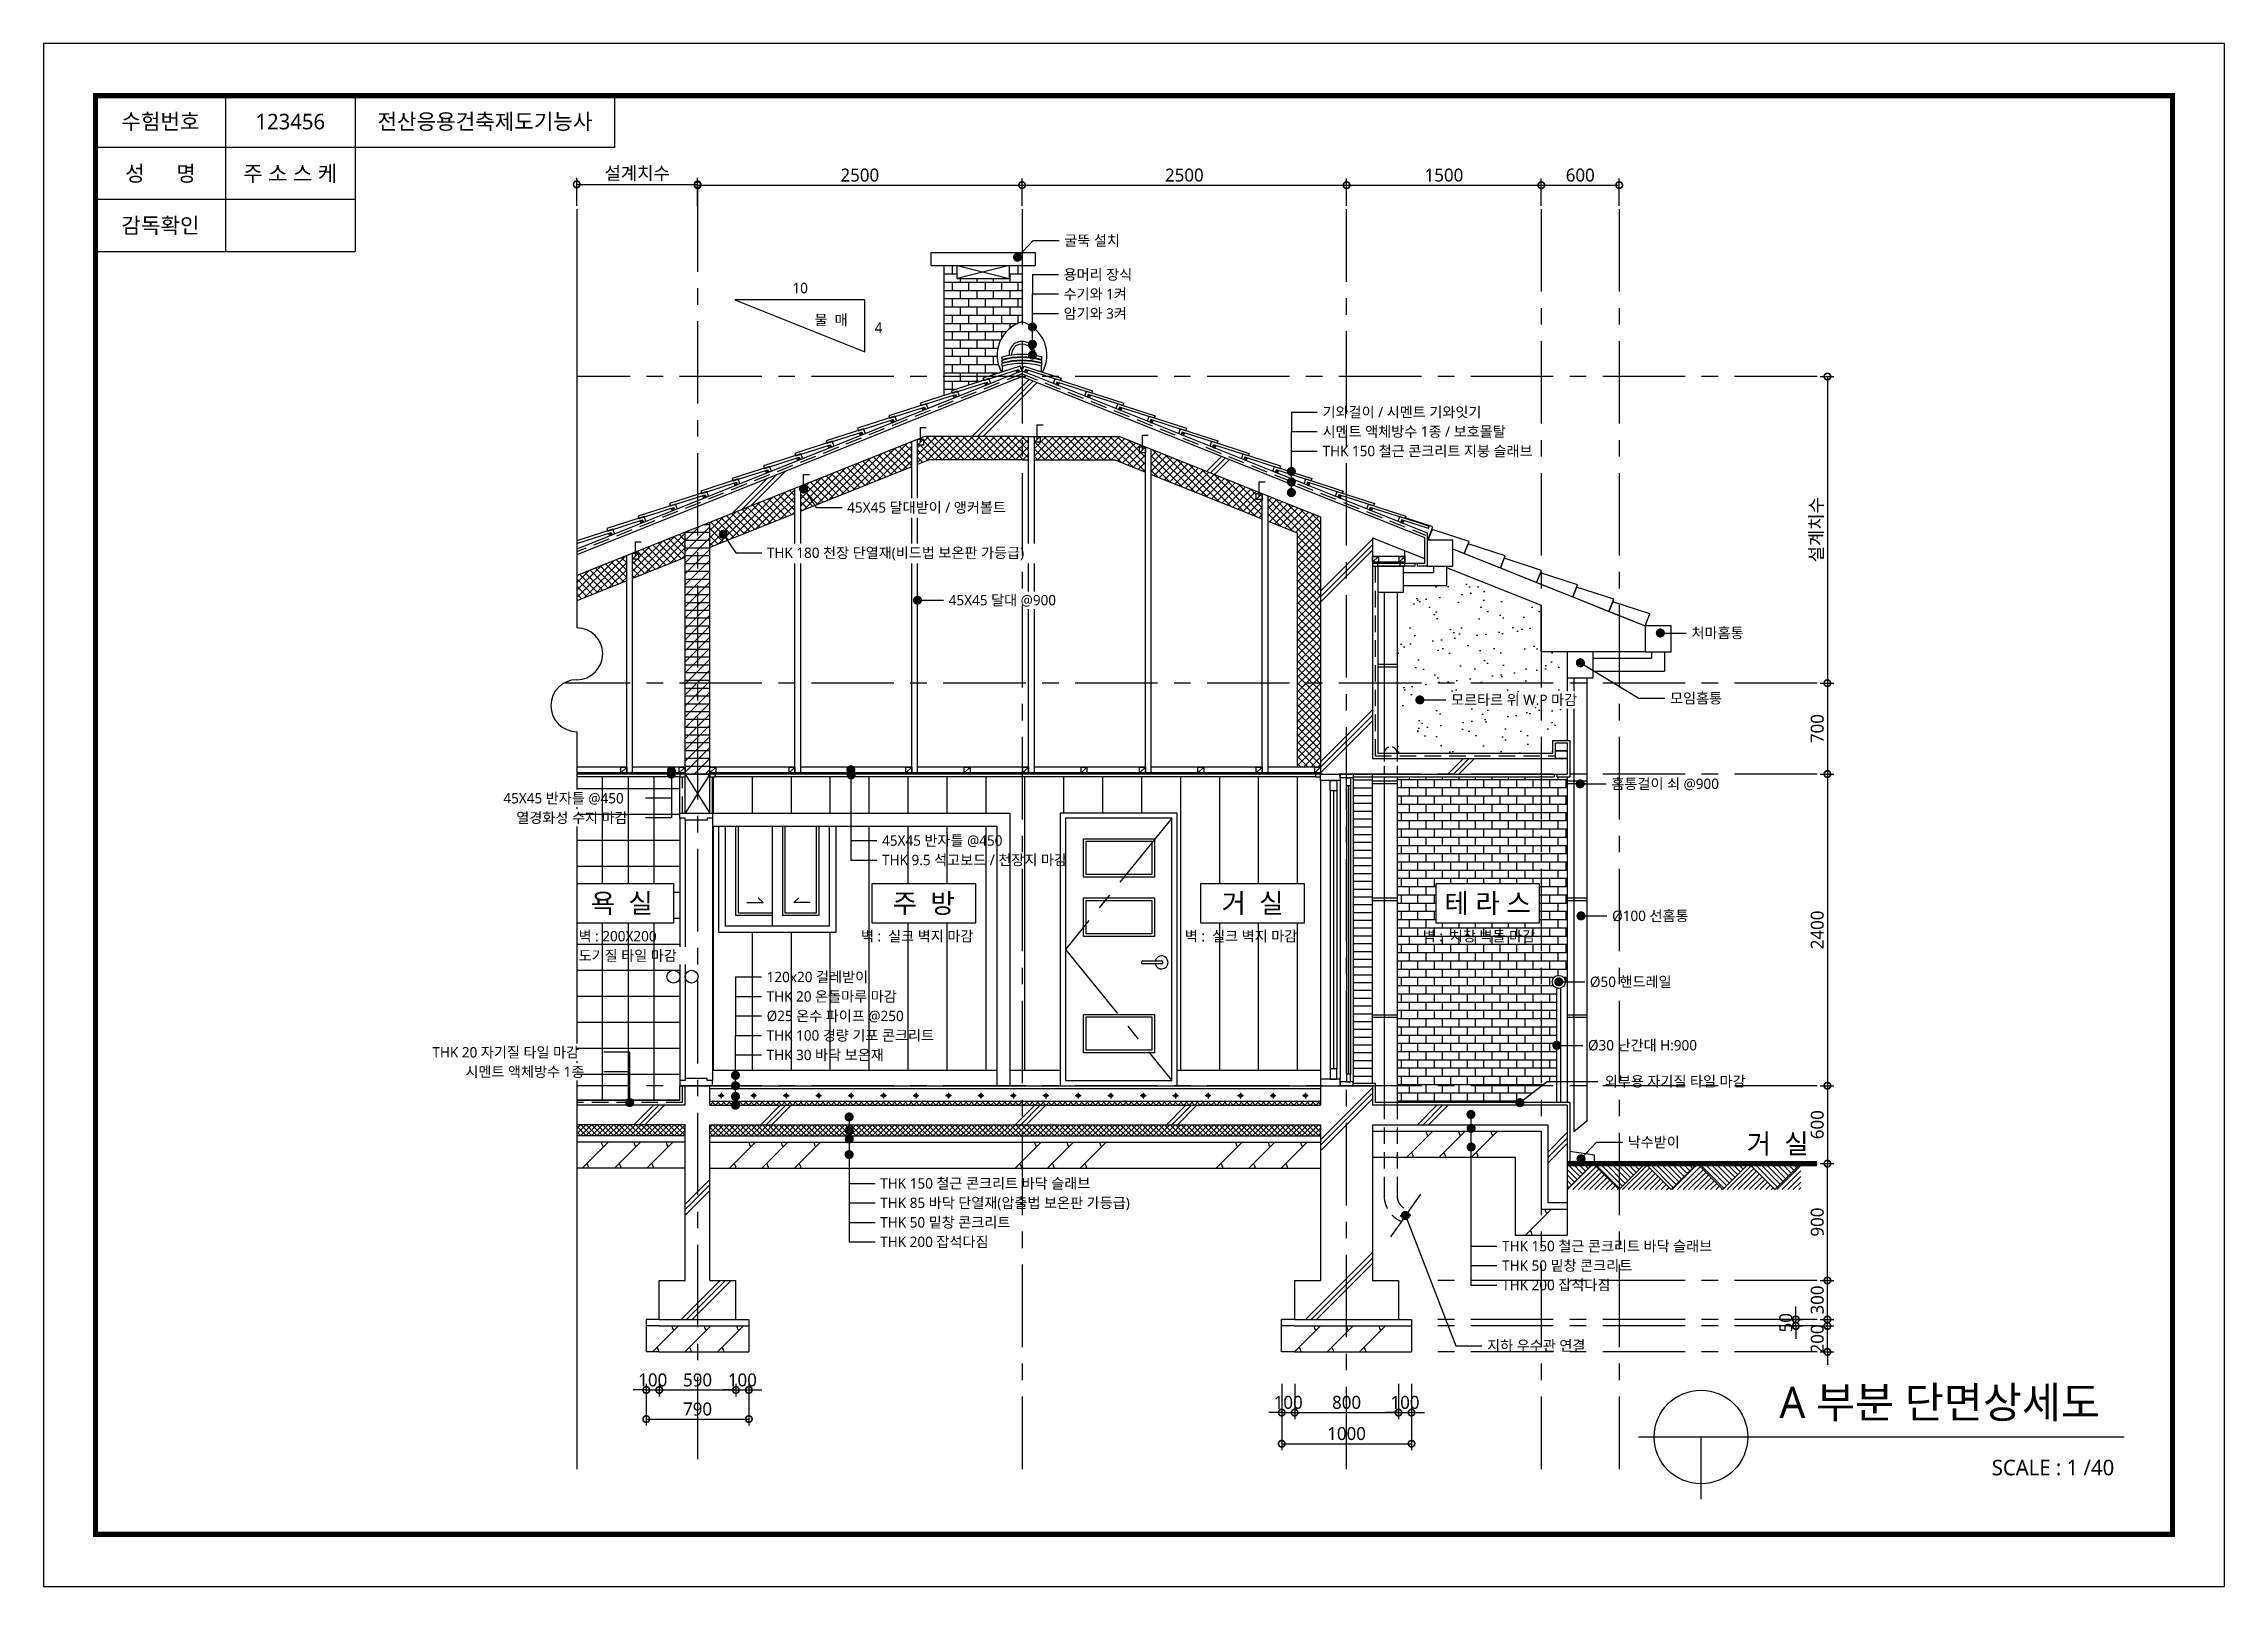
# Model space of a CAD drawing. Header units: millimetres. Extents: x 4989879 to 10076675, y 2981195 to 5990983.
# Drawn here: x 4989879 to 5006679, y 2982436 to 2994316 of the extents above; entities that cross this region are included whole.
import ezdxf
from ezdxf.enums import TextEntityAlignment as Align

# ---------------------------------------------------------------- set-up
doc = ezdxf.new("R2010")
doc.units = ezdxf.units.MM
doc.header["$LTSCALE"] = 20
doc.linetypes.add('CENTER', pattern=[50.8, 31.75, -6.35, 6.35, -6.35])
doc.linetypes.add('HIDDEN', pattern=[9.525, 6.35, -3.175])
for name, color, linetype in [('1-Cen', 1, 'CENTER'), ('2-CON', 2, 'Continuous'), ('3-ETC', 3, 'Continuous'), ('4-WIN', 4, 'Continuous'), ('5-FIN', 5, 'Continuous'), ('6-TEXT', 7, 'Continuous')]:
    doc.layers.add(name, color=color, linetype=linetype)
doc.styles.get("Standard").update_dxf_attribs({"font": 'l_10646.ttf'})
doc.dimstyles.new('단면상세도', dxfattribs={"dimscale": 40, "dimtxt": 2.5, "dimasz": 2.5, "dimexe": 1.25, "dimexo": 0.625, "dimtad": 1, "dimtxsty": 'Standard', "dimblk": 'DOTSMALL', "dimcen": 2.5, "dimadec": 0, "dimazin": 0, "dimtfac": 1, "dimtix": 1, "dimtmove": 0, "dimatfit": 3, "dimfxl": 1, "dimarcsym": 0})

msp = doc.modelspace()

# ---------------------------------------------------------------- texts
at = {"layer": '6-TEXT'}
for s, height, p in [('수험번호', 120, (4990779.184, 2993715.781)), ('123456', 120, (4991779.184, 2993715.781)), ('전산응용건축제도기능사', 120, (4993279.184, 2993715.781)), ('성      명', 120, (4990779.184, 2993315.781)), ('주 소 스 케', 120, (4991779.184, 2993315.781)), ('감독확인', 120, (4990779.184, 2992915.781)), ('욕  실', 150, (4994333.411, 2987696.02)), ('주  방', 150, (4996659.825, 2987696.02)), ('거  실', 150, (4999192.25, 2987696.02)), ('테 라 스', 150, (5001003.662, 2987696.02)), ('거  실', 150, (5003238.079, 2985844.463)), ('A 부분 단면상세도', 240, (5004486.625, 2983852.69)), ('SCALE : 1 /40', 120, (5005358.939, 2983350.838))]:
    msp.add_text(s, height=height, dxfattribs=at).set_placement(p, align=Align.MIDDLE_CENTER)
for s, p in [('굴뚝 설치', (4997741.865, 2992759.426)), ('용머리 장식', (4997736.575, 2992497.811)), ('10', (4995647.887, 2992393.902)), ('수기와 1켜', (4997736.575, 2992347.811)), ('암기와 3켜', (4997736.575, 2992197.811)), ('물  매', (4995817.985, 2992148.047)), ('4', (4996281.43, 2992088.057)), ('기와걸이 / 시멘트 기와잇기', (4999731.466, 2991438.632)), ('시멘트 액체방수 1종 / 보호몰탈', (4999731.466, 2991288.632)), ('THK 150 철근 콘크리트 지붕 슬래브', (4999731.466, 2991138.632)), ('45X45 달대받이 / 앵커볼트', (4996069.777, 2990704.119)), ('THK 180 천장 단열재(비드법 보온판 가등급)', (4995451.074, 2990354.911)), ('45X45 달대 @900', (4996851.544, 2989990.127)), ('처마홈통', (5002574.044, 2989737.932)), ('모르타르 위 W.P 마감', (5000721.14, 2989222.673)), ('모임홈통', (5002408.329, 2989235.174)), ('45X45 반자틀 @450', (4993420.986, 2988464.748)), ('홈통걸이 쇠 @900', (5001956.867, 2988576.057)), ('열경화성 수지 마감', (4993520.499, 2988314.64)), ('45X45 반자틀 @450', (4996338.464, 2988139.283)), ('THK 9.5 석고보드 / 천장지 마감', (4996338.464, 2987989.175)), ('%%C100 선홈통', (5001962.676, 2987559.069)), ('벽 : 200X200', (4994000.337, 2987402.559)), ('벽 :  실크 벽지 마감', (4996175.52, 2987402.559)), ('벽 :  실크 벽지 마감', (4998670.737, 2987402.559)), ('벽 :  치장 벽돌 마감', (5000503.082, 2987402.559)), ('도기질 타일 마감', (4994000.337, 2987252.559)), ('120x20 걸레받이', (4995449.129, 2987088.515)), ('%%C50 핸드레일', (5001791.544, 2987051.512)), ('THK 20 온돌마루 마감', (4995449.129, 2986938.515)), ('%%C25 온수 파이프 @250', (4995449.129, 2986788.515)), ('THK 100 경량 기포 콘크리트', (4995449.129, 2986638.515)), ('THK 20 자기질 타일 마감', (4992874.389, 2986508.515)), ('THK 30 바닥 보온재', (4995449.129, 2986488.515)), ('%%C30 난간대 H:900', (5001776.544, 2986562.663)), ('시멘트 액체방수 1종', (4993128.335, 2986358.515)), ('외부용 자기질 타일 마감', (5001906.169, 2986284.919)), ('낙수받이', (5002082.365, 2985816.655)), ('THK 150 철근 콘크리트 바닥 슬래브', (4996324.493, 2985499.004)), ('THK 85 바닥 단열재(압출법 보온판 가등급)', (4996324.493, 2985349.22)), ('THK 50 밑창 콘크리트', (4996324.493, 2985198.896)), ('THK 200 잡석다짐', (4996324.493, 2985049.112)), ('THK 150 철근 콘크리트 바닥 슬래브', (5001115.062, 2985016.238)), ('THK 50 밑창 콘크리트', (5001115.062, 2984866.13)), ('THK 200 잡석다짐', (5001115.062, 2984716.346)), ('지하 우수관 연결', (5000999.502, 2984249.741))]:
    msp.add_text(s, height=80, dxfattribs=at).set_placement(p)

# ---------------------------------------------------------------- blocks, each defined once
blk = doc.blocks.new('*U9')
at = {"layer": '3-ETC'}
for p, q in [((65, 44), (110, 44)), ((88, 66), (88, 21))]:
    blk.add_line(p, q, dxfattribs=at)
blk.add_circle((88, 44), 12.5, dxfattribs=at)
blk = doc.blocks.new('*U10')
at = {"layer": '6-TEXT', "color": 0, "linetype": 'ByBlock', "lineweight": -2, "transparency": 16777216}
for p in [(4995012, 2986171), (4995262, 2986171), (4995512, 2986171), (4995762, 2986171), (4996012, 2986171), (4996262, 2986171), (4996512, 2986171), (4996762, 2986171), (4997012, 2986171), (4997262, 2986171), (4997512, 2986171), (4997762, 2986171), (4998012, 2986171), (4998262, 2986171), (4998512, 2986171), (4998762, 2986171), (4999012, 2986171), (4999262, 2986171), (4999512, 2986171)]:
    blk.add_blockref('*U9', p, dxfattribs=at)
blk = doc.blocks.new('_DotSmall')
at = {"color": 0, "linetype": 'ByBlock', "const_width": 0.5}
blk.add_lwpolyline([(-0.0625, 0, 1), (0.0625, 0, 1)], format="xyb", close=True, dxfattribs=at)
blk = doc.blocks.new('*D18')
at = {"layer": '6-TEXT', "color": 0, "lineweight": -2, "transparency": 16777216}
for p, q in [((4994917, 2993219), (4994917, 2993276)), ((4997417, 2993066), (4997417, 2993276)), ((4994917, 2993226), (4997417, 2993226))]:
    blk.add_line(p, q, dxfattribs=at)
at = {"layer": 'Defpoints', "color": 0, "transparency": 16777216}
for p in [(4994917, 2993194), (4997417, 2993226), (4997417, 2993041)]:
    blk.add_point(p, dxfattribs=at)
at = {"layer": '6-TEXT', "color": 0, "lineweight": -2, "transparency": 16777216, "xscale": 100, "yscale": 100, "zscale": 100, "rotation": 180}
blk.add_blockref('_DotSmall', (4994917, 2993226), dxfattribs=at)
at = {"layer": '6-TEXT', "color": 0, "lineweight": -2, "transparency": 16777216, "xscale": 100, "yscale": 100, "zscale": 100}
blk.add_blockref('_DotSmall', (4997417, 2993226), dxfattribs=at)
at = {"layer": '6-TEXT', "color": 0, "transparency": 16777216, "insert": (4996167, 2993303), "char_height": 100, "attachment_point": 5}
blk.add_mtext('2500', dxfattribs=at)
blk = doc.blocks.new('*D19')
at = {"layer": '6-TEXT', "color": 0, "lineweight": -2, "transparency": 16777216}
for p, q in [((4997417, 2993066), (4997417, 2993276)), ((4999917, 2993066), (4999917, 2993276)), ((4997417, 2993226), (4999917, 2993226))]:
    blk.add_line(p, q, dxfattribs=at)
at = {"layer": 'Defpoints', "color": 0, "transparency": 16777216}
for p in [(4999917, 2993226), (4997417, 2993041), (4999917, 2993041)]:
    blk.add_point(p, dxfattribs=at)
at = {"layer": '6-TEXT', "color": 0, "lineweight": -2, "transparency": 16777216, "xscale": 100, "yscale": 100, "zscale": 100, "rotation": 180}
blk.add_blockref('_DotSmall', (4997417, 2993226), dxfattribs=at)
at = {"layer": '6-TEXT', "color": 0, "lineweight": -2, "transparency": 16777216, "xscale": 100, "yscale": 100, "zscale": 100}
blk.add_blockref('_DotSmall', (4999917, 2993226), dxfattribs=at)
at = {"layer": '6-TEXT', "color": 0, "transparency": 16777216, "insert": (4998667, 2993303), "char_height": 100, "attachment_point": 5}
blk.add_mtext('2500', dxfattribs=at)
blk = doc.blocks.new('*D21')
at = {"layer": '6-TEXT', "color": 0, "lineweight": -2, "transparency": 16777216}
for p, q in [((4999917, 2993066), (4999917, 2993276)), ((5001417, 2993066), (5001417, 2993276)), ((4999917, 2993226), (5001417, 2993226))]:
    blk.add_line(p, q, dxfattribs=at)
at = {"layer": 'Defpoints', "color": 0, "transparency": 16777216}
for p in [(5001417, 2993226), (4999917, 2993041), (5001417, 2993041)]:
    blk.add_point(p, dxfattribs=at)
at = {"layer": '6-TEXT', "color": 0, "lineweight": -2, "transparency": 16777216, "xscale": 100, "yscale": 100, "zscale": 100, "rotation": 180}
blk.add_blockref('_DotSmall', (4999917, 2993226), dxfattribs=at)
at = {"layer": '6-TEXT', "color": 0, "lineweight": -2, "transparency": 16777216, "xscale": 100, "yscale": 100, "zscale": 100}
blk.add_blockref('_DotSmall', (5001417, 2993226), dxfattribs=at)
at = {"layer": '6-TEXT', "color": 0, "transparency": 16777216, "insert": (5000667, 2993303), "char_height": 100, "attachment_point": 5}
blk.add_mtext('1500', dxfattribs=at)
blk = doc.blocks.new('*D22')
at = {"layer": '6-TEXT', "color": 0, "lineweight": -2, "transparency": 16777216}
for p, q in [((5001417, 2993066), (5001417, 2993276)), ((5002017, 2993066), (5002017, 2993276)), ((5001417, 2993226), (5002017, 2993226))]:
    blk.add_line(p, q, dxfattribs=at)
at = {"layer": 'Defpoints', "color": 0, "transparency": 16777216}
for p in [(5002017, 2993226), (5001417, 2993041), (5002017, 2993041)]:
    blk.add_point(p, dxfattribs=at)
at = {"layer": '6-TEXT', "color": 0, "lineweight": -2, "transparency": 16777216, "xscale": 100, "yscale": 100, "zscale": 100, "rotation": 180}
blk.add_blockref('_DotSmall', (5001417, 2993226), dxfattribs=at)
at = {"layer": '6-TEXT', "color": 0, "lineweight": -2, "transparency": 16777216, "xscale": 100, "yscale": 100, "zscale": 100}
blk.add_blockref('_DotSmall', (5002017, 2993226), dxfattribs=at)
at = {"layer": '6-TEXT', "color": 0, "transparency": 16777216, "insert": (5001717, 2993303), "char_height": 100, "attachment_point": 5}
blk.add_mtext('600', dxfattribs=at)
blk = doc.blocks.new('*D25')
at = {"layer": '6-TEXT', "color": 0, "lineweight": -2, "transparency": 16777216}
for p, q in [((5003621, 2984441), (5003621, 2984541)), ((5003566, 2984441), (5003671, 2984441)), ((5003621, 2984241), (5003621, 2984441)), ((5003566, 2984241), (5003671, 2984241)), ((5003621, 2984241), (5003621, 2984141))]:
    blk.add_line(p, q, dxfattribs=at)
at = {"layer": 'Defpoints', "color": 0, "transparency": 16777216}
for p in [(5003541, 2984441), (5003621, 2984441), (5003541, 2984241)]:
    blk.add_point(p, dxfattribs=at)
at = {"layer": '6-TEXT', "color": 0, "lineweight": -2, "transparency": 16777216, "xscale": 100, "yscale": 100, "zscale": 100}
for p, rotation in [((5003621, 2984441), 270), ((5003621, 2984241), 90)]:
    blk.add_blockref('_DotSmall', p, dxfattribs=dict(at, rotation=rotation))
at = {"layer": '6-TEXT', "color": 0, "transparency": 16777216, "insert": (5003543, 2984341), "char_height": 100, "attachment_point": 5, "rotation": 90}
blk.add_mtext('200', dxfattribs=at)
blk = doc.blocks.new('*D26')
at = {"layer": '6-TEXT', "color": 0, "lineweight": -2, "transparency": 16777216}
for p, q in [((5003378, 2984491), (5003378, 2984591)), ((5003323, 2984491), (5003428, 2984491)), ((5003323, 2984441), (5003428, 2984441)), ((5003378, 2984441), (5003378, 2984491)), ((5003378, 2984441), (5003378, 2984341))]:
    blk.add_line(p, q, dxfattribs=at)
at = {"layer": 'Defpoints', "color": 0, "transparency": 16777216}
for p in [(5003298, 2984491), (5003298, 2984441), (5003378, 2984491)]:
    blk.add_point(p, dxfattribs=at)
at = {"layer": '6-TEXT', "color": 0, "lineweight": -2, "transparency": 16777216, "xscale": 100, "yscale": 100, "zscale": 100}
for p, rotation in [((5003378, 2984491), 270), ((5003378, 2984441), 90)]:
    blk.add_blockref('_DotSmall', p, dxfattribs=dict(at, rotation=rotation))
at = {"layer": '6-TEXT', "color": 0, "transparency": 16777216, "insert": (5003301, 2984466), "char_height": 100, "attachment_point": 5, "rotation": 90}
blk.add_mtext('50', dxfattribs=at)
blk = doc.blocks.new('*D27')
at = {"layer": '6-TEXT', "color": 0, "lineweight": -2, "transparency": 16777216}
for p, q in [((5003566, 2984791), (5003671, 2984791)), ((5003621, 2984491), (5003621, 2984791)), ((5003566, 2984491), (5003671, 2984491))]:
    blk.add_line(p, q, dxfattribs=at)
at = {"layer": 'Defpoints', "color": 0, "transparency": 16777216}
for p in [(5003541, 2984791), (5003621, 2984791), (5003541, 2984491)]:
    blk.add_point(p, dxfattribs=at)
at = {"layer": '6-TEXT', "color": 0, "lineweight": -2, "transparency": 16777216, "xscale": 100, "yscale": 100, "zscale": 100}
for p, rotation in [((5003621, 2984791), 90), ((5003621, 2984491), 270)]:
    blk.add_blockref('_DotSmall', p, dxfattribs=dict(at, rotation=rotation))
at = {"layer": '6-TEXT', "color": 0, "transparency": 16777216, "insert": (5003543, 2984641), "char_height": 100, "attachment_point": 5, "rotation": 90}
blk.add_mtext('300', dxfattribs=at)
blk = doc.blocks.new('*D28')
at = {"layer": '6-TEXT', "color": 0, "lineweight": -2, "transparency": 16777216}
for p, q in [((5003566, 2985691), (5003671, 2985691)), ((5003621, 2984791), (5003621, 2985691)), ((5003566, 2984791), (5003671, 2984791))]:
    blk.add_line(p, q, dxfattribs=at)
at = {"layer": 'Defpoints', "color": 0, "transparency": 16777216}
for p in [(5003541, 2985691), (5003621, 2985691), (5003541, 2984791)]:
    blk.add_point(p, dxfattribs=at)
at = {"layer": '6-TEXT', "color": 0, "lineweight": -2, "transparency": 16777216, "xscale": 100, "yscale": 100, "zscale": 100}
for p, rotation in [((5003621, 2985691), 90), ((5003621, 2984791), 270)]:
    blk.add_blockref('_DotSmall', p, dxfattribs=dict(at, rotation=rotation))
at = {"layer": '6-TEXT', "color": 0, "transparency": 16777216, "insert": (5003543, 2985241), "char_height": 100, "attachment_point": 5, "rotation": 90}
blk.add_mtext('900', dxfattribs=at)
blk = doc.blocks.new('*D29')
at = {"layer": '6-TEXT', "color": 0, "lineweight": -2, "transparency": 16777216}
for p, q in [((5003566, 2986291), (5003671, 2986291)), ((5003621, 2986291), (5003621, 2985691)), ((5003566, 2985691), (5003671, 2985691))]:
    blk.add_line(p, q, dxfattribs=at)
at = {"layer": 'Defpoints', "color": 0, "transparency": 16777216}
for p in [(5003541, 2986291), (5003541, 2985691), (5003621, 2985691)]:
    blk.add_point(p, dxfattribs=at)
at = {"layer": '6-TEXT', "color": 0, "lineweight": -2, "transparency": 16777216, "xscale": 100, "yscale": 100, "zscale": 100}
for p, rotation in [((5003621, 2986291), 90), ((5003621, 2985691), 270)]:
    blk.add_blockref('_DotSmall', p, dxfattribs=dict(at, rotation=rotation))
at = {"layer": '6-TEXT', "color": 0, "transparency": 16777216, "insert": (5003543, 2985991), "char_height": 100, "attachment_point": 5, "rotation": 90}
blk.add_mtext('600', dxfattribs=at)
blk = doc.blocks.new('*D30')
at = {"layer": '6-TEXT', "color": 0, "lineweight": -2, "transparency": 16777216}
for p, q in [((5003566, 2988691), (5003671, 2988691)), ((5003621, 2988691), (5003621, 2986291)), ((5003566, 2986291), (5003671, 2986291))]:
    blk.add_line(p, q, dxfattribs=at)
at = {"layer": 'Defpoints', "color": 0, "transparency": 16777216}
for p in [(5003541, 2988691), (5003541, 2986291), (5003621, 2986291)]:
    blk.add_point(p, dxfattribs=at)
at = {"layer": '6-TEXT', "color": 0, "lineweight": -2, "transparency": 16777216, "xscale": 100, "yscale": 100, "zscale": 100}
for p, rotation in [((5003621, 2988691), 90), ((5003621, 2986291), 270)]:
    blk.add_blockref('_DotSmall', p, dxfattribs=dict(at, rotation=rotation))
at = {"layer": '6-TEXT', "color": 0, "transparency": 16777216, "insert": (5003543, 2987491), "char_height": 100, "attachment_point": 5, "rotation": 90}
blk.add_mtext('2400', dxfattribs=at)
blk = doc.blocks.new('*D31')
at = {"layer": '6-TEXT', "color": 0, "lineweight": -2, "transparency": 16777216}
for p, q in [((5003566, 2989391), (5003671, 2989391)), ((5003621, 2989391), (5003621, 2988691)), ((5003566, 2988691), (5003671, 2988691))]:
    blk.add_line(p, q, dxfattribs=at)
at = {"layer": 'Defpoints', "color": 0, "transparency": 16777216}
for p in [(5003541, 2989391), (5003541, 2988691), (5003621, 2988691)]:
    blk.add_point(p, dxfattribs=at)
at = {"layer": '6-TEXT', "color": 0, "lineweight": -2, "transparency": 16777216, "xscale": 100, "yscale": 100, "zscale": 100}
for p, rotation in [((5003621, 2989391), 90), ((5003621, 2988691), 270)]:
    blk.add_blockref('_DotSmall', p, dxfattribs=dict(at, rotation=rotation))
at = {"layer": '6-TEXT', "color": 0, "transparency": 16777216, "insert": (5003543, 2989041), "char_height": 100, "attachment_point": 5, "rotation": 90}
blk.add_mtext('700', dxfattribs=at)
blk = doc.blocks.new('*D32')
at = {"layer": '6-TEXT', "color": 0, "lineweight": -2, "transparency": 16777216}
for p, q in [((5003566, 2991752), (5003671, 2991752)), ((5003621, 2991752), (5003621, 2989391)), ((5003566, 2989391), (5003671, 2989391))]:
    blk.add_line(p, q, dxfattribs=at)
at = {"layer": 'Defpoints', "color": 0, "transparency": 16777216}
for p in [(5003541, 2991752), (5003541, 2989391), (5003621, 2989391)]:
    blk.add_point(p, dxfattribs=at)
at = {"layer": '6-TEXT', "color": 0, "lineweight": -2, "transparency": 16777216, "xscale": 100, "yscale": 100, "zscale": 100}
for p, rotation in [((5003621, 2991752), 90), ((5003621, 2989391), 270)]:
    blk.add_blockref('_DotSmall', p, dxfattribs=dict(at, rotation=rotation))
at = {"layer": '6-TEXT', "color": 0, "transparency": 16777216, "insert": (5003540, 2990572), "char_height": 100, "attachment_point": 5, "rotation": 90}
blk.add_mtext('{\\fGulim|b0|i0|c129|p50;설계치수}', dxfattribs=at)
blk = doc.blocks.new('*D33')
at = {"layer": '6-TEXT', "color": 0, "lineweight": -2, "transparency": 16777216}
for p, q in [((4993986, 2993066), (4993986, 2993282)), ((4994917, 2993066), (4994917, 2993282)), ((4993986, 2993232), (4994917, 2993232))]:
    blk.add_line(p, q, dxfattribs=at)
at = {"layer": 'Defpoints', "color": 0, "transparency": 16777216}
for p in [(4994917, 2993232), (4993986, 2993041), (4994917, 2993041)]:
    blk.add_point(p, dxfattribs=at)
at = {"layer": '6-TEXT', "color": 0, "lineweight": -2, "transparency": 16777216, "xscale": 100, "yscale": 100, "zscale": 100, "rotation": 180}
blk.add_blockref('_DotSmall', (4993986, 2993232), dxfattribs=at)
at = {"layer": '6-TEXT', "color": 0, "lineweight": -2, "transparency": 16777216, "xscale": 100, "yscale": 100, "zscale": 100}
blk.add_blockref('_DotSmall', (4994917, 2993232), dxfattribs=at)
at = {"layer": '6-TEXT', "color": 0, "transparency": 16777216, "insert": (4994452, 2993313), "char_height": 100, "attachment_point": 5}
blk.add_mtext('{\\fGulim|b0|i0|c129|p50;설계치수}', dxfattribs=at)
blk = doc.blocks.new('*D34')
at = {"layer": '6-TEXT', "color": 0, "lineweight": -2, "transparency": 16777216}
for p, q in [((4994522, 2983948), (4994422, 2983948)), ((4994522, 2983995), (4994522, 2983898)), ((4994522, 2983948), (4994622, 2983948)), ((4994622, 2983995), (4994622, 2983898)), ((4994622, 2983948), (4994722, 2983948))]:
    blk.add_line(p, q, dxfattribs=at)
at = {"layer": 'Defpoints', "color": 0, "transparency": 16777216}
for p in [(4994522, 2984020), (4994622, 2984020), (4994622, 2983948)]:
    blk.add_point(p, dxfattribs=at)
at = {"layer": '6-TEXT', "color": 0, "lineweight": -2, "transparency": 16777216, "xscale": 100, "yscale": 100, "zscale": 100}
blk.add_blockref('_DotSmall', (4994522, 2983948), dxfattribs=at)
at = {"layer": '6-TEXT', "color": 0, "lineweight": -2, "transparency": 16777216, "xscale": 100, "yscale": 100, "zscale": 100, "rotation": 180}
blk.add_blockref('_DotSmall', (4994622, 2983948), dxfattribs=at)
at = {"layer": '6-TEXT', "color": 0, "transparency": 16777216, "insert": (4994572, 2984025), "char_height": 100, "attachment_point": 5}
blk.add_mtext('100', dxfattribs=at)
blk = doc.blocks.new('*D35')
at = {"layer": '6-TEXT', "color": 0, "lineweight": -2, "transparency": 16777216}
for p, q in [((4994622, 2983995), (4994622, 2983898)), ((4994622, 2983948), (4995212, 2983948)), ((4995212, 2983995), (4995212, 2983898))]:
    blk.add_line(p, q, dxfattribs=at)
at = {"layer": 'Defpoints', "color": 0, "transparency": 16777216}
for p in [(4994622, 2984020), (4995212, 2984020), (4995212, 2983948)]:
    blk.add_point(p, dxfattribs=at)
at = {"layer": '6-TEXT', "color": 0, "lineweight": -2, "transparency": 16777216, "xscale": 100, "yscale": 100, "zscale": 100, "rotation": 180}
blk.add_blockref('_DotSmall', (4994622, 2983948), dxfattribs=at)
at = {"layer": '6-TEXT', "color": 0, "lineweight": -2, "transparency": 16777216, "xscale": 100, "yscale": 100, "zscale": 100}
blk.add_blockref('_DotSmall', (4995212, 2983948), dxfattribs=at)
at = {"layer": '6-TEXT', "color": 0, "transparency": 16777216, "insert": (4994917, 2984025), "char_height": 100, "attachment_point": 5}
blk.add_mtext('590', dxfattribs=at)
blk = doc.blocks.new('*D36')
at = {"layer": '6-TEXT', "color": 0, "lineweight": -2, "transparency": 16777216}
for p, q in [((4995212, 2983948), (4995112, 2983948)), ((4995212, 2983995), (4995212, 2983898)), ((4995212, 2983948), (4995312, 2983948)), ((4995312, 2983995), (4995312, 2983898)), ((4995312, 2983948), (4995412, 2983948))]:
    blk.add_line(p, q, dxfattribs=at)
at = {"layer": 'Defpoints', "color": 0, "transparency": 16777216}
for p in [(4995212, 2984020), (4995312, 2984020), (4995312, 2983948)]:
    blk.add_point(p, dxfattribs=at)
at = {"layer": '6-TEXT', "color": 0, "lineweight": -2, "transparency": 16777216, "xscale": 100, "yscale": 100, "zscale": 100}
blk.add_blockref('_DotSmall', (4995212, 2983948), dxfattribs=at)
at = {"layer": '6-TEXT', "color": 0, "lineweight": -2, "transparency": 16777216, "xscale": 100, "yscale": 100, "zscale": 100, "rotation": 180}
blk.add_blockref('_DotSmall', (4995312, 2983948), dxfattribs=at)
at = {"layer": '6-TEXT', "color": 0, "transparency": 16777216, "insert": (4995262, 2984025), "char_height": 100, "attachment_point": 5}
blk.add_mtext('100', dxfattribs=at)
blk = doc.blocks.new('*D37')
at = {"layer": '6-TEXT', "color": 0, "lineweight": -2, "transparency": 16777216}
for p, q in [((4994522, 2983995), (4994522, 2983674)), ((4995312, 2983995), (4995312, 2983674)), ((4994522, 2983724), (4995312, 2983724))]:
    blk.add_line(p, q, dxfattribs=at)
at = {"layer": 'Defpoints', "color": 0, "transparency": 16777216}
for p in [(4994522, 2984020), (4995312, 2984020), (4995312, 2983724)]:
    blk.add_point(p, dxfattribs=at)
at = {"layer": '6-TEXT', "color": 0, "lineweight": -2, "transparency": 16777216, "xscale": 100, "yscale": 100, "zscale": 100, "rotation": 180}
blk.add_blockref('_DotSmall', (4994522, 2983724), dxfattribs=at)
at = {"layer": '6-TEXT', "color": 0, "lineweight": -2, "transparency": 16777216, "xscale": 100, "yscale": 100, "zscale": 100}
blk.add_blockref('_DotSmall', (4995312, 2983724), dxfattribs=at)
at = {"layer": '6-TEXT', "color": 0, "transparency": 16777216, "insert": (4994917, 2983801), "char_height": 100, "attachment_point": 5}
blk.add_mtext('790', dxfattribs=at)
blk = doc.blocks.new('*D38')
at = {"layer": '6-TEXT', "color": 0, "lineweight": -2, "transparency": 16777216}
for p, q in [((4999417, 2983995), (4999417, 2983724)), ((4999517, 2983995), (4999517, 2983724)), ((4999417, 2983774), (4999317, 2983774)), ((4999417, 2983774), (4999517, 2983774)), ((4999517, 2983774), (4999617, 2983774))]:
    blk.add_line(p, q, dxfattribs=at)
at = {"layer": 'Defpoints', "color": 0, "transparency": 16777216}
for p in [(4999417, 2984020), (4999517, 2984020), (4999517, 2983774)]:
    blk.add_point(p, dxfattribs=at)
at = {"layer": '6-TEXT', "color": 0, "lineweight": -2, "transparency": 16777216, "xscale": 100, "yscale": 100, "zscale": 100}
blk.add_blockref('_DotSmall', (4999417, 2983774), dxfattribs=at)
at = {"layer": '6-TEXT', "color": 0, "lineweight": -2, "transparency": 16777216, "xscale": 100, "yscale": 100, "zscale": 100, "rotation": 180}
blk.add_blockref('_DotSmall', (4999517, 2983774), dxfattribs=at)
at = {"layer": '6-TEXT', "color": 0, "transparency": 16777216, "insert": (4999467, 2983852), "char_height": 100, "attachment_point": 5}
blk.add_mtext('100', dxfattribs=at)
blk = doc.blocks.new('*D39')
at = {"layer": '6-TEXT', "color": 0, "lineweight": -2, "transparency": 16777216}
for p, q in [((4999517, 2983995), (4999517, 2983724)), ((5000317, 2983995), (5000317, 2983724)), ((4999517, 2983774), (5000317, 2983774))]:
    blk.add_line(p, q, dxfattribs=at)
at = {"layer": 'Defpoints', "color": 0, "transparency": 16777216}
for p in [(4999517, 2984020), (5000317, 2984020), (5000317, 2983774)]:
    blk.add_point(p, dxfattribs=at)
at = {"layer": '6-TEXT', "color": 0, "lineweight": -2, "transparency": 16777216, "xscale": 100, "yscale": 100, "zscale": 100, "rotation": 180}
blk.add_blockref('_DotSmall', (4999517, 2983774), dxfattribs=at)
at = {"layer": '6-TEXT', "color": 0, "lineweight": -2, "transparency": 16777216, "xscale": 100, "yscale": 100, "zscale": 100}
blk.add_blockref('_DotSmall', (5000317, 2983774), dxfattribs=at)
at = {"layer": '6-TEXT', "color": 0, "transparency": 16777216, "insert": (4999917, 2983852), "char_height": 100, "attachment_point": 5}
blk.add_mtext('800', dxfattribs=at)
blk = doc.blocks.new('*D41')
at = {"layer": '6-TEXT', "color": 0, "lineweight": -2, "transparency": 16777216}
for p, q in [((5000317, 2983995), (5000317, 2983724)), ((5000417, 2983995), (5000417, 2983724)), ((5000317, 2983774), (5000217, 2983774)), ((5000317, 2983774), (5000417, 2983774)), ((5000417, 2983774), (5000517, 2983774))]:
    blk.add_line(p, q, dxfattribs=at)
at = {"layer": 'Defpoints', "color": 0, "transparency": 16777216}
for p in [(5000317, 2984020), (5000417, 2984020), (5000417, 2983774)]:
    blk.add_point(p, dxfattribs=at)
at = {"layer": '6-TEXT', "color": 0, "lineweight": -2, "transparency": 16777216, "xscale": 100, "yscale": 100, "zscale": 100}
blk.add_blockref('_DotSmall', (5000317, 2983774), dxfattribs=at)
at = {"layer": '6-TEXT', "color": 0, "lineweight": -2, "transparency": 16777216, "xscale": 100, "yscale": 100, "zscale": 100, "rotation": 180}
blk.add_blockref('_DotSmall', (5000417, 2983774), dxfattribs=at)
at = {"layer": '6-TEXT', "color": 0, "transparency": 16777216, "insert": (5000367, 2983852), "char_height": 100, "attachment_point": 5}
blk.add_mtext('100', dxfattribs=at)
blk = doc.blocks.new('*D42')
at = {"layer": '6-TEXT', "color": 0, "lineweight": -2, "transparency": 16777216}
for p, q in [((4999417, 2983995), (4999417, 2983484)), ((5000417, 2983995), (5000417, 2983484)), ((4999417, 2983534), (5000417, 2983534))]:
    blk.add_line(p, q, dxfattribs=at)
at = {"layer": 'Defpoints', "color": 0, "transparency": 16777216}
for p in [(4999417, 2984020), (5000417, 2984020), (5000417, 2983534)]:
    blk.add_point(p, dxfattribs=at)
at = {"layer": '6-TEXT', "color": 0, "lineweight": -2, "transparency": 16777216, "xscale": 100, "yscale": 100, "zscale": 100, "rotation": 180}
blk.add_blockref('_DotSmall', (4999417, 2983534), dxfattribs=at)
at = {"layer": '6-TEXT', "color": 0, "lineweight": -2, "transparency": 16777216, "xscale": 100, "yscale": 100, "zscale": 100}
blk.add_blockref('_DotSmall', (5000417, 2983534), dxfattribs=at)
at = {"layer": '6-TEXT', "color": 0, "transparency": 16777216, "insert": (4999917, 2983612), "char_height": 100, "attachment_point": 5}
blk.add_mtext('1000', dxfattribs=at)

# ---------------------------------------------------------------- dimensions: what is measured, and where the dimension line sits
at = {"layer": '6-TEXT'}
dim = msp.add_linear_dim(base=(4994916.544, 2993232.085), p1=(4993986.477, 2993041.359), p2=(4994916.544, 2993041.359), text='{\\fGulim|b0|i0|c129|p50;설계치수}', dimstyle='단면상세도', dxfattribs=at)
dim.commit()
dim.dimension.update_dxf_attribs({"geometry": '*D33', "text_midpoint": (4994451.51, 2993312.877)})
for base, p1, p2, picture, middle in [((4997416.544, 2993225.835), (4994916.544, 2993194.451), (4997416.544, 2993041.359), '*D18', (4996166.544, 2993303.335)), ((4999916.544, 2993225.835), (4997416.544, 2993041.359), (4999916.544, 2993041.359), '*D19', (4998666.544, 2993303.335)), ((5001416.544, 2993225.835), (4999916.544, 2993041.359), (5001416.544, 2993041.359), '*D21', (5000666.544, 2993303.335)), ((5002016.544, 2993225.835), (5001416.544, 2993041.359), (5002016.544, 2993041.359), '*D22', (5001716.544, 2993303.335)), ((4994621.544, 2983947.996), (4994521.544, 2984019.692), (4994621.544, 2984019.692), '*D34', (4994571.544, 2984025.496)), ((4995311.544, 2983723.794), (4994521.544, 2984019.692), (4995311.544, 2984019.692), '*D37', (4994916.544, 2983801.294)), ((4995211.544, 2983947.996), (4994621.544, 2984019.692), (4995211.544, 2984019.692), '*D35', (4994916.544, 2984025.496)), ((4995311.544, 2983947.996), (4995211.544, 2984019.692), (4995311.544, 2984019.692), '*D36', (4995261.544, 2984025.496)), ((4999516.544, 2983774.434), (4999416.544, 2984019.692), (4999516.544, 2984019.692), '*D38', (4999466.544, 2983851.934)), ((5000416.544, 2983534.152), (4999416.544, 2984019.692), (5000416.544, 2984019.692), '*D42', (4999916.544, 2983611.652)), ((5000316.544, 2983774.434), (4999516.544, 2984019.692), (5000316.544, 2984019.692), '*D39', (4999916.544, 2983851.934)), ((5000416.544, 2983774.434), (5000316.544, 2984019.692), (5000416.544, 2984019.692), '*D41', (5000366.544, 2983851.934))]:
    dim = msp.add_linear_dim(base=base, p1=p1, p2=p2, dimstyle='단면상세도', dxfattribs=at)
    dim.commit()
    dim.dimension.update_dxf_attribs({"geometry": picture, "text_midpoint": middle})
dim = msp.add_linear_dim(base=(5003620.953, 2989390.863), p1=(5003541.098, 2991752.418), p2=(5003541.098, 2989390.863), angle=270, text='{\\fGulim|b0|i0|c129|p50;설계치수}', dimstyle='단면상세도', dxfattribs=at)
dim.commit()
dim.dimension.update_dxf_attribs({"geometry": '*D32', "text_midpoint": (5003540.16, 2990571.641)})
for base, p1, p2, picture, middle in [((5003620.953, 2988690.863), (5003541.098, 2989390.863), (5003541.098, 2988690.863), '*D31', (5003543.453, 2989040.863)), ((5003620.953, 2986290.863), (5003541.098, 2988690.863), (5003541.098, 2986290.863), '*D30', (5003543.453, 2987490.863)), ((5003620.953, 2985690.863), (5003541.098, 2986290.863), (5003541.098, 2985690.863), '*D29', (5003543.453, 2985990.863)), ((5003620.953, 2985690.863), (5003541.098, 2984790.863), (5003541.098, 2985690.863), '*D28', (5003543.453, 2985240.863)), ((5003620.953, 2984790.863), (5003541.098, 2984490.863), (5003541.098, 2984790.863), '*D27', (5003543.453, 2984640.863)), ((5003378.083, 2984490.863), (5003298.229, 2984440.863), (5003298.229, 2984490.863), '*D26', (5003300.583, 2984465.863)), ((5003620.953, 2984440.863), (5003541.098, 2984240.863), (5003541.098, 2984440.863), '*D25', (5003543.453, 2984340.863))]:
    dim = msp.add_linear_dim(base=base, p1=p1, p2=p2, angle=270, dimstyle='단면상세도', dxfattribs=at)
    dim.commit()
    dim.dimension.update_dxf_attribs({"geometry": picture, "text_midpoint": middle})

# ---------------------------------------------------------------- hatches: boundary and pattern name
at = {"layer": '2-CON'}
h = msp.add_hatch(dxfattribs=at)
h.set_pattern_fill('_USER', color=5, scale=30, angle=45, pattern_type=0)
h.set_pattern_definition([(45, (-16160.8, 530.558), (-21.21320344, 21.21320344), [])])
h.paths.add_polyline_path([(5001816.544, 2985690.863), (5001616.544, 2985490.863), (5002016.544, 2985490.863)])
h.paths.add_polyline_path([(5002216.544, 2985690.863), (5002016.544, 2985490.863), (5002416.544, 2985490.863)])
h.paths.add_polyline_path([(5002616.544, 2985690.863), (5002416.544, 2985490.863), (5002816.544, 2985490.863)])
h.paths.add_polyline_path([(5003016.544, 2985690.863), (5002816.544, 2985490.863), (5003216.544, 2985490.863)])
h.paths.add_polyline_path([(5003416.544, 2985690.863), (5003216.544, 2985490.863), (5003416.544, 2985490.863)])
h = msp.add_hatch(dxfattribs=at)
h.set_pattern_fill('_USER', color=5, scale=30, angle=135, pattern_type=0)
h.set_pattern_definition([(135, (-16160.8, 530.558), (-21.21320344, -21.21320344), [])])
h.paths.add_polyline_path([(5001816.544, 2985690.863), (5001616.544, 2985690.863), (5001616.544, 2985490.863)])
h.paths.add_polyline_path([(5001816.544, 2985690.863), (5002016.544, 2985490.863), (5002216.544, 2985690.863)])
h.paths.add_polyline_path([(5002216.544, 2985690.863), (5002416.544, 2985490.863), (5002616.544, 2985690.863)])
h.paths.add_polyline_path([(5003016.544, 2985690.863), (5002616.544, 2985690.863), (5002816.544, 2985490.863)])
h.paths.add_polyline_path([(5003016.544, 2985690.863), (5003216.544, 2985490.863), (5003416.544, 2985690.863)])
at = {"layer": '5-FIN'}
h = msp.add_hatch(dxfattribs=at)
h.set_pattern_fill('BRICK', color=5, scale=10)
h.set_pattern_definition([(0, (4996816.544, 2992606.29), (0, 63.5), []), (90, (4996816.54, 2992606.29), (-127, 8e-15), [63.5, -63.5]), (90, (4996880.04, 2992606.29), (-127, 8e-15), [-63.5, 63.5])])
h.paths.add_polyline_path([(4996816.544, 2991606.289), (4996880.751, 2991627.136), (4996874.314, 2991643.229), (4997122.155, 2991723.697), (4997115.718, 2991739.791), (4997258.703, 2991786.215, -0.483142), (4997416.544, 2992172.639), (4997416.544, 2992606.289), (4997316.544, 2992606.289), (4997316.544, 2992506.289), (4996916.544, 2992506.289), (4996916.544, 2992606.289), (4996816.544, 2992606.289)])
h = msp.add_hatch(dxfattribs=at)
h.set_pattern_fill('_USER', color=5, scale=40, angle=45, double=1, pattern_type=0)
h.set_pattern_definition([(45, (-16160.8, 530.56), (-28.28427125, 28.28427125), []), (135, (-16160.8, 530.56), (-28.28427125, -28.28427125), [])])
h.paths.add_polyline_path([(4994371.544, 2990178.997), (4994371.544, 2990372.863), (4993986.477, 2990218.836), (4993986.477, 2990024.971)])
h.paths.add_polyline_path([(4994821.544, 2990358.997), (4994821.544, 2990552.863), (4994439.044, 2990399.863), (4994439.044, 2990390.863), (4994461.544, 2990390.863), (4994461.544, 2990345.863), (4994416.544, 2990345.863), (4994416.544, 2990196.997)])
h.paths.add_polyline_path([(4995666.544, 2990696.997), (4995666.544, 2990890.863), (4995011.544, 2990628.863), (4995011.544, 2990434.997), (4995147.381, 2990489.332), (4995125.081, 2990522.617, -0.599796041), (4995097.841, 2990537.155, -1), (4995132.841, 2990537.155, -0.250159363), (4995125.081, 2990522.617), (4995147.381, 2990489.332)])
h.paths.add_polyline_path([(4996566.544, 2991056.997), (4996566.544, 2991250.863), (4995734.044, 2990917.863), (4995734.044, 2990908.863), (4995756.544, 2990908.863), (4995756.544, 2990863.863), (4995749.118, 2990863.863), (4995819.833, 2990758.313)])
h.paths.add_polyline_path([(4995749.118, 2990863.863), (4995711.544, 2990863.863), (4995711.544, 2990714.997), (4995819.833, 2990758.313)])
h.paths.add_polyline_path([(4997466.544, 2991290.863), (4997416.544, 2991290.863), (4996666.544, 2991290.863), (4996634.044, 2991277.863), (4996634.044, 2991268.863), (4996656.544, 2991268.863), (4996656.544, 2991223.863), (4996611.544, 2991223.863), (4996611.544, 2991074.997), (4996701.209, 2991110.863), (4997416.544, 2991110.863), (4997466.544, 2991110.863)])
h.paths.add_polyline_path([(4998321.544, 2991210.863), (4998344.044, 2991210.863), (4998344.044, 2991219.863), (4998166.544, 2991290.863), (4997556.544, 2991290.863), (4997556.544, 2991245.863), (4997511.544, 2991245.863), (4997511.544, 2991110.863), (4998131.879, 2991110.863), (4998366.544, 2991016.997), (4998366.544, 2991165.863), (4998321.544, 2991165.863)])
h.paths.add_polyline_path([(4998411.544, 2991192.863), (4998411.544, 2990998.997), (4999266.544, 2990656.997), (4999266.544, 2990805.863), (4999221.544, 2990805.863), (4999221.544, 2990850.863), (4999244.044, 2990850.863), (4999244.044, 2990859.863)])
h.paths.add_polyline_path([(4999716.544, 2990670.863), (4999311.544, 2990832.863), (4999311.544, 2990638.997), (4999536.544, 2990548.997), (4999536.544, 2988745.363), (4999716.544, 2988745.363)])
h = msp.add_hatch(dxfattribs=at)
h.set_pattern_fill('_USER', color=256, scale=60, angle=45, pattern_type=0)
h.set_pattern_definition([(45, (-16160.8, 530.56), (-42.4264069, 42.4264069), [])])
h.paths.add_polyline_path([(4994821.544, 2988690.863), (4995011.544, 2988690.863), (4995011.544, 2990628.863), (4994821.544, 2990552.863)])
h = msp.add_hatch(dxfattribs=at)
h.set_pattern_fill('_USER', color=2, scale=60, pattern_type=0)
h.set_pattern_definition([(0, (4994821.88, 2988692.78), (0, 60), [])])
h.paths.add_polyline_path([(4994821.544, 2988690.863), (4995011.544, 2988690.863), (4995011.544, 2990628.863), (4994821.544, 2990552.863)])
h = msp.add_hatch(dxfattribs=at)
h.set_pattern_fill('AR-SAND', color=5, scale=5, double=1)
h.set_pattern_definition([(37.5, (-16160.8, 530.56), (-8.0001565, 244.706619), [0, -193.04, 0, -215.9, 0, -206.375]), (7.5, (-16160.8, 530.56), (224.761642, 358.41255), [0, -104.14, 0, -173.99, 0, -66.675]), (327.5, (-16317, 530.56), (395.496185, 0.718592), [0, -63.5, 0, -228.6, 0, -298.45]), (317.5, (-16317, 530.56), (381.778226, 111.464662), [0, -31.75, 0, -149.86, 0, -171.45])])
h.paths.add_polyline_path([(5001416.544, 2989990.863), (5000686.544, 2990282.863), (5000686.544, 2990142.418), (5000356.544, 2990142.418), (5000356.544, 2990092.418), (5000306.544, 2990092.418), (5000306.544, 2988850.863), (5001506.544, 2988850.863), (5001506.544, 2988950.672), (5001616.544, 2988950.672), (5001616.544, 2989632.418), (5001416.544, 2989632.418)])
h.paths.add_polyline_path([(5000498.64, 2989262.025, -1), (5000463.64, 2989262.025, -1)], flags=16)
h.paths.add_polyline_path([(5000698.518, 2989194.538), (5001814.68, 2989194.538), (5001814.68, 2989330.268), (5000698.518, 2989330.268)], flags=9)
h = msp.add_hatch(dxfattribs=at)
h.set_pattern_fill('_USER', color=5, scale=200, angle=90, double=1, pattern_type=0)
h.set_pattern_definition([(90, (4994783.8, 2986180.85), (-200, 1e-14), []), (180, (4994783.8, 2986180.85), (-2e-14, -200), [])])
h.paths.add_polyline_path([(4994781.544, 2987130.864, -1.000001968), (4994681.544, 2987130.863, -0.999998032), (4994781.544, 2987130.864), (4994781.544, 2988350.863), (4994781.544, 2988390.863), (4994781.544, 2988670.863), (4993986.477, 2988670.863), (4993986.477, 2987846.02), (4994733.411, 2987846.02), (4994733.411, 2987546.02), (4993986.477, 2987546.02), (4993986.477, 2986180.863), (4994781.544, 2986180.863), (4994781.544, 2986290.863), (4994781.544, 2986330.863)])
h.paths.add_polyline_path([(4993398.364, 2988436.613), (4994500.094, 2988436.613), (4994500.094, 2988572.342), (4993398.364, 2988572.342)], flags=9)
h.paths.add_polyline_path([(4993497.797, 2988286.207), (4994498.878, 2988286.207), (4994498.878, 2988422.423), (4993497.797, 2988422.423)], flags=9)
h.paths.add_polyline_path([(4993105.632, 2986330.083), (4994176.713, 2986330.083), (4994176.713, 2986466.299), (4993105.632, 2986466.299)], flags=9)
h.paths.add_polyline_path([(4992851.767, 2986480.38), (4994175.659, 2986480.38), (4994175.659, 2986616.11), (4992851.767, 2986616.11)], flags=9)
h.paths.add_polyline_path([(4993977.715, 2987224.424), (4994867.931, 2987224.424), (4994867.931, 2987360.153), (4993977.715, 2987360.153)], flags=9)
h.paths.add_polyline_path([(4993977.715, 2987374.424), (4994728.04, 2987374.424), (4994728.04, 2987510.153), (4993977.715, 2987510.153)], flags=9)
h = msp.add_hatch(dxfattribs=at)
h.set_pattern_fill('_USER', color=5, scale=300, angle=90, pattern_type=0)
h.set_pattern_definition([(90, (-16160.8, 530.56), (-300, 2e-14), [])])
h.paths.add_polyline_path([(4999716.544, 2988640.863), (4999716.544, 2988670.863), (4999676.544, 2988670.863), (4996111.481, 2988670.863, -0.204123839), (4996098.464, 2988666.537), (4996098.464, 2988390.863), (4997321.544, 2988390.863), (4997321.544, 2986410.863), (4997711.544, 2986410.863), (4997711.544, 2988390.863), (4998611.544, 2988390.863), (4998611.544, 2986410.863), (4999716.544, 2986410.863)])
h.paths.add_polyline_path([(4998792.25, 2987546.02), (4998792.25, 2987846.02), (4999592.25, 2987846.02), (4999592.25, 2987546.02)], flags=16)
h.paths.add_polyline_path([(4996098.464, 2988666.537, -0.161843483), (4996088.308, 2988670.863), (4995051.544, 2988670.863), (4995031.544, 2988670.863), (4995031.544, 2988390.863), (4996098.464, 2988390.863)])
h.paths.add_polyline_path([(4997221.544, 2988290.863), (4995981.544, 2988290.863), (4995981.544, 2987470.863), (4995081.544, 2987470.863), (4995081.544, 2988290.863), (4995031.544, 2988290.863), (4995031.544, 2986410.863), (4997221.544, 2986410.863)])
h.paths.add_polyline_path([(4996259.825, 2987546.02), (4996259.825, 2987846.02), (4997059.825, 2987846.02), (4997059.825, 2987546.02)], flags=16)
h.paths.add_polyline_path([(4995031.544, 2988350.863), (4994991.544, 2988350.863), (4994991.544, 2988335.863), (4994821.544, 2988335.863), (4994821.544, 2987134.373, -0.965481257), (4994921.421, 2987130.863, -0.965481257), (4994821.544, 2987127.354), (4994821.544, 2986345.863), (4994991.544, 2986345.863), (4994991.544, 2986330.863), (4995031.544, 2986330.863)])
h.paths.add_polyline_path([(4996315.843, 2988111.148), (4997417.572, 2988111.148), (4997417.572, 2988246.878), (4996315.843, 2988246.878)], flags=24)
h.paths.add_polyline_path([(4996313.221, 2987947.932), (4997991.87, 2987947.932), (4997991.87, 2988099.391), (4996313.221, 2988099.391)], flags=24)
h.paths.add_polyline_path([(4998648.115, 2987374.424), (4999678.44, 2987374.424), (4999678.44, 2987510.153), (4998648.115, 2987510.153)], flags=24)
h.paths.add_polyline_path([(4998876.591, 2987568.267), (4999507.909, 2987568.267), (4999507.909, 2987822.76), (4998876.591, 2987822.76)], flags=8)
h.paths.add_polyline_path([(4995426.508, 2986460.38), (4996493.967, 2986460.38), (4996493.967, 2986596.11), (4995426.508, 2986596.11)], flags=24)
h.paths.add_polyline_path([(4995426.454, 2986610.11), (4996931.156, 2986610.11), (4996931.156, 2986746.164), (4995426.454, 2986746.164)], flags=24)
h.paths.add_polyline_path([(4995426.481, 2986760.353), (4996683.454, 2986760.353), (4996683.454, 2986896.245), (4995426.481, 2986896.245)], flags=24)
h.paths.add_polyline_path([(4995426.481, 2986910.245), (4996604.697, 2986910.245), (4996604.697, 2987046.137), (4995426.481, 2987046.137)], flags=24)
h.paths.add_polyline_path([(4995426.508, 2987060.38), (4996367.481, 2987060.38), (4996367.481, 2987196.11), (4995426.508, 2987196.11)], flags=24)
h.paths.add_polyline_path([(4996152.898, 2987374.424), (4997183.223, 2987374.424), (4997183.223, 2987510.153), (4996152.898, 2987510.153)], flags=24)
h.paths.add_polyline_path([(4996344.065, 2987567.76), (4996975.586, 2987567.76), (4996975.586, 2987822.861), (4996344.065, 2987822.861)], flags=8)
h.paths.add_polyline_path([(4993977.715, 2987224.424), (4994867.931, 2987224.424), (4994867.931, 2987360.153), (4993977.715, 2987360.153)], flags=9)
h = msp.add_hatch(dxfattribs=at)
h.set_pattern_fill('_USER', color=5, scale=60, pattern_type=0)
h.set_pattern_definition([(0, (4999966.544, 2986305.863), (0, 60), [])])
h.paths.add_polyline_path([(5000116.544, 2988670.863), (4999966.544, 2988670.863), (4999966.544, 2988660.863), (4999966.544, 2986320.863), (4999966.544, 2986310.863), (5000116.544, 2986310.863)])
h = msp.add_hatch(dxfattribs=at)
h.set_pattern_fill('BRICK', color=5, scale=10, double=1)
h.set_pattern_definition([(0, (-16160.8, 530.56), (0, 63.5), []), (90, (-16160.8, 530.56), (-127, 8e-15), [63.5, -63.5]), (90, (-16097.3, 530.56), (-127, 8e-15), [-63.5, 63.5])])
h.paths.add_polyline_path([(5001616.544, 2988670.863), (5001536.544, 2988670.863), (5001536.544, 2988690.863), (5001516.544, 2988690.863), (5001516.544, 2988670.863), (5000306.544, 2988670.863), (5000306.544, 2986160.863), (5001234.97, 2986160.863, -0.708850321), (5001266.281, 2986171.365), (5001462.847, 2986324.27), (5001536.544, 2986324.27), (5001536.544, 2986584.515, -0.414213562), (5001519.044, 2986602.015, -0.414213562), (5001536.544, 2986619.515), (5001536.544, 2987043.166, -0.327538222), (5001501.544, 2987090.863, -1), (5001601.544, 2987090.863), (5001616.544, 2987090.863)])
h.paths.add_polyline_path([(5001403.662, 2987846.02), (5001403.662, 2987546.02), (5000603.662, 2987546.02), (5000603.662, 2987846.02)], flags=16)
h.paths.add_polyline_path([(5000480.406, 2987374.153), (5001510.839, 2987374.153), (5001510.839, 2987510.207), (5000480.406, 2987510.207)], flags=24)
h.paths.add_polyline_path([(5000584.22, 2987568.267), (5001423.105, 2987568.267), (5001423.105, 2987822.76), (5000584.22, 2987822.76)], flags=24)
h = msp.add_hatch(dxfattribs=at)
h.set_pattern_fill('_USER', color=5, scale=30, angle=45, double=1, pattern_type=0)
h.set_pattern_definition([(45, (-16160.8, 530.558), (-21.21320344, 21.21320344), []), (135, (-16160.8, 530.558), (-21.21320344, -21.21320344), [])])
h.paths.add_polyline_path([(4996084.493, 2985964.46), (4996084.493, 2985990.863), (4995011.544, 2985990.863), (4995011.544, 2985905.863), (4996084.493, 2985905.863), (4996084.493, 2985929.46, -0.414213562), (4996066.993, 2985946.96, -0.414213562)])
h.paths.add_polyline_path([(4994821.544, 2985990.863), (4993986.477, 2985990.863), (4993986.477, 2985905.863), (4994821.544, 2985905.863)])
h.paths.add_polyline_path([(4999716.544, 2985990.863), (4996084.493, 2985990.863), (4996084.493, 2985964.46, -0.414213562), (4996101.993, 2985946.96, -0.414213562), (4996084.493, 2985929.46), (4996084.493, 2985905.863), (4999716.544, 2985905.863)])
h.paths.add_polyline_path([(4999716.544, 2986170.863), (4995209.129, 2986170.863), (4995209.129, 2986158.363, -0.414213562), (4995226.629, 2986140.863), (4999716.544, 2986140.863)])
h.paths.add_polyline_path([(4995209.129, 2986170.863), (4995011.544, 2986170.863), (4995011.544, 2986140.863), (4995191.629, 2986140.863, -0.414213562), (4995209.129, 2986158.363)])

# ---------------------------------------------------------------- linework, layer by layer
at = {"layer": '1-Cen', "linetype": 'CENTER'}
for p, q in [((4994916.544, 2993194.451), (4994916.544, 2983337.93)), ((4999916.544, 2983337.93), (4999916.544, 2993041.359)), ((4996916.544, 2992606.289), (4997316.544, 2992506.289)), ((4997316.544, 2992606.289), (4996916.544, 2992506.289)), ((4998571.544, 2988350.863), (4997751.544, 2987340.863)), ((4997751.544, 2987340.863), (4998571.544, 2986330.863))]:
    msp.add_line(p, q, dxfattribs=at)
at = {"layer": '1-Cen'}
for p, q in [((4997416.544, 2993041.359), (4997416.544, 2983337.93)), ((5001416.544, 2993041.359), (5001416.544, 2983337.93)), ((5002016.544, 2993041.359), (5002016.544, 2983337.93)), ((5003541.098, 2991752.418), (4993986.477, 2991752.418)), ((5003541.098, 2989390.863), (4993887.21, 2989390.863)), ((5003541.098, 2988690.863), (4993986.477, 2988690.863)), ((5003541.098, 2986290.863), (4993986.477, 2986290.863)), ((5003541.098, 2984790.863), (5000528.886, 2984790.863)), ((5003541.098, 2984490.863), (5000528.886, 2984490.863)), ((5003541.098, 2984440.863), (5000528.886, 2984440.863)), ((5003541.098, 2984240.863), (5000528.886, 2984240.863))]:
    msp.add_line(p, q, dxfattribs=at)
at = {"layer": '2-CON'}
for p, q in [((4993986.477, 2993041.359), (4993986.477, 2989817.237)), ((4997416.544, 2991752.418), (4993986.477, 2990380.391)), ((4997416.544, 2991752.418), (5000516.544, 2990512.418)), ((4996666.544, 2991290.863), (4993986.477, 2990218.836)), ((4997416.544, 2991290.863), (4996666.544, 2991290.863)), ((4997416.544, 2991290.863), (4998166.544, 2991290.863)), ((4998166.544, 2991290.863), (4999716.544, 2990670.863)), ((4995011.544, 2988390.863), (4995011.544, 2990628.863)), ((4999716.544, 2990670.863), (4999716.544, 2988690.863)), ((4994821.544, 2988390.863), (4994821.544, 2990552.863)), ((5000116.544, 2990510.863), (5000116.544, 2988810.863)), ((5000116.544, 2990510.863), (5000516.544, 2990350.863)), ((5000366.544, 2990312.418), (5000366.544, 2990410.863)), ((5000516.544, 2990512.418), (5000516.544, 2990312.418)), ((5000516.544, 2990312.418), (5000366.544, 2990312.418)), ((4993986.477, 2989017.237), (4993986.477, 2988572.339)), ((5000116.544, 2988810.863), (5001616.544, 2988810.863)), ((5001616.544, 2988810.863), (5001616.544, 2988690.863)), ((4994821.544, 2988690.863), (4995011.544, 2988690.863)), ((4995011.544, 2988690.863), (4994821.544, 2988390.863)), ((4994821.544, 2988690.863), (4995011.544, 2988390.863)), ((4999716.544, 2988690.863), (5001616.544, 2988690.863)), ((4993986.477, 2988436.61), (4993986.477, 2988422.42)), ((4994821.544, 2988390.863), (4995011.544, 2988390.863)), ((4994821.544, 2988390.863), (4995011.544, 2988390.863)), ((4993986.477, 2988286.204), (4993986.477, 2986616.107)), ((4993986.477, 2986480.377), (4993986.477, 2986466.296)), ((4993986.477, 2986330.08), (4993986.477, 2983337.93)), ((4994821.544, 2986290.863), (4995011.544, 2986290.863)), ((4994821.544, 2986140.863), (4994821.544, 2986290.863)), ((4995011.544, 2986140.863), (4995011.544, 2986290.863)), ((4999716.544, 2986290.863), (4999716.544, 2986140.863)), ((4999716.544, 2986290.863), (5000116.544, 2986290.863)), ((5000116.544, 2986290.863), (5000116.544, 2986140.863)), ((4994821.544, 2986140.863), (4993986.477, 2986140.863)), ((4995011.544, 2986140.863), (4999716.544, 2986140.863)), ((5001616.544, 2986140.863), (5000116.544, 2986140.863)), ((5001616.544, 2986140.863), (5001616.544, 2985390.863)), ((4994821.544, 2985990.863), (4993986.477, 2985990.863)), ((4994821.544, 2984790.863), (4994821.544, 2985990.863)), ((4995011.544, 2984790.863), (4995011.544, 2985990.863)), ((4995011.544, 2985990.863), (4999716.544, 2985990.863)), ((4999716.544, 2985990.863), (4999716.544, 2984790.863)), ((5000116.544, 2985990.863), (5000116.544, 2984790.863)), ((5001616.544, 2985690.863), (5003541.098, 2985690.863)), ((4994621.544, 2984790.863), (4994821.544, 2984790.863)), ((4994621.544, 2984490.863), (4994621.544, 2984790.863)), ((4995011.544, 2984790.863), (4995211.544, 2984790.863)), ((4995211.544, 2984490.863), (4995211.544, 2984790.863)), ((4999516.544, 2984790.863), (4999516.544, 2984490.863)), ((4999516.544, 2984790.863), (4999716.544, 2984790.863)), ((5000116.544, 2984790.863), (5000316.544, 2984790.863)), ((5000316.544, 2984790.863), (5000316.544, 2984490.863)), ((4994621.544, 2984490.863), (4995211.544, 2984490.863)), ((4999516.544, 2984490.863), (5000316.544, 2984490.863))]:
    msp.add_line(p, q, dxfattribs=at)
for points in [[(5001616.544, 2988870.672), (5001526.544, 2988870.672), (5001526.544, 2988930.672), (5001616.544, 2988930.672)], [(5001616.544, 2988810.672), (5001526.544, 2988810.672), (5001526.544, 2988870.672), (5001616.544, 2988870.672)]]:
    msp.add_lwpolyline(points, close=True, dxfattribs=at)
for points in [[(5000116.544, 2985990.863), (5001466.544, 2985990.863), (5001466.544, 2985390.863), (5001616.544, 2985390.863)], [(5001616.544, 2985490.863), (5001816.544, 2985690.863), (5002016.544, 2985490.863), (5002216.544, 2985690.863), (5002416.544, 2985490.863), (5002616.544, 2985690.863), (5002816.544, 2985490.863), (5003016.544, 2985690.863), (5003216.544, 2985490.863), (5003416.544, 2985690.863)]]:
    msp.add_lwpolyline(points, dxfattribs=at)
at = {"layer": '2-CON', "const_width": 40}
msp.add_lwpolyline([(5001616.544, 2985690.863), (5003541.098, 2985690.863)], dxfattribs=at)
at = {"layer": '3-ETC'}
for p, q in [((4997416.544, 2991795.5), (4993986.477, 2990423.473)), ((4997266.544, 2991882.639), (4997261.304, 2991901.94)), ((4997266.544, 2991857.639), (4997261.304, 2991876.94)), ((4997266.544, 2991832.639), (4997261.304, 2991851.94)), ((4997266.544, 2991788.761), (4997266.544, 2991832.639)), ((4997416.544, 2991795.5), (5000536.544, 2990547.5)), ((4997566.544, 2991882.639), (4997571.784, 2991901.94)), ((4997566.544, 2991857.639), (4997571.784, 2991876.94)), ((4997566.544, 2991832.639), (4997571.784, 2991851.94)), ((4997566.544, 2991788.761), (4997566.544, 2991832.639)), ((4996634.044, 2991246.363), (4996634.044, 2991358.493)), ((4996634.044, 2991358.493), (4996678.437, 2991358.493)), ((4997534.044, 2991268.363), (4997534.044, 2991380.493)), ((4997534.044, 2991380.493), (4997578.437, 2991380.493)), ((4998344.044, 2991188.363), (4998344.044, 2991300.493)), ((4998344.044, 2991300.493), (4998388.437, 2991300.493)), ((4995734.044, 2990886.363), (4995734.044, 2990998.493)), ((4995734.044, 2990998.493), (4995778.437, 2990998.493)), ((4999244.044, 2990828.363), (4999244.044, 2990940.493)), ((4999244.044, 2990940.493), (4999288.437, 2990940.493)), ((5000547.552, 2990581.406), (5000553.806, 2990600.666)), ((4994439.044, 2990368.363), (4994439.044, 2990480.493)), ((4994439.044, 2990480.493), (4994483.437, 2990480.493)), ((5000536.544, 2990547.5), (5000536.544, 2990292.418)), ((5000156.544, 2990292.418), (5000156.544, 2988850.863)), ((5000356.544, 2990242.418), (5000586.544, 2990242.418)), ((5000441.544, 2990292.418), (5000366.544, 2990292.418)), ((5000441.544, 2990312.418), (5000441.544, 2990292.418)), ((5000461.544, 2990312.418), (5000461.544, 2990292.418)), ((5000536.544, 2990292.418), (5000461.544, 2990292.418)), ((5000586.544, 2990292.418), (5000586.544, 2990242.418)), ((5000686.544, 2990292.418), (5000686.544, 2990142.418)), ((5000206.544, 2990092.418), (5000206.544, 2988850.863)), ((5000306.544, 2990092.418), (5000306.544, 2988850.863)), ((5000356.544, 2990142.418), (5000686.544, 2990142.418)), ((5001816.544, 2989582.418), (5002266.544, 2989582.418)), ((5002266.544, 2989632.418), (5002266.544, 2989582.418)), ((5002366.544, 2989632.418), (5002366.544, 2989482.418)), ((5000306.544, 2989535.408), (5000156.544, 2989535.408)), ((5000306.544, 2989515.408), (5000156.544, 2989515.408)), ((5001666.544, 2989432.418), (5001666.544, 2989330.265)), ((5001766.544, 2989432.418), (5001766.544, 2986018.397)), ((5001816.544, 2989482.418), (5002366.544, 2989482.418)), ((5001666.544, 2989194.535), (5001666.544, 2985936.935)), ((5001506.544, 2988850.863), (5001506.544, 2988950.672)), ((5001506.544, 2988950.672), (5001636.544, 2988950.672)), ((5001636.544, 2988950.672), (5001636.544, 2988670.863)), ((5000156.544, 2988850.863), (5001506.544, 2988850.863)), ((4994781.544, 2988390.863), (4994781.544, 2988670.863)), ((4999966.544, 2988670.863), (5001516.544, 2988670.863)), ((5000306.544, 2988635.408), (5000116.544, 2988635.408)), ((5000306.544, 2988615.408), (5000116.544, 2988615.408)), ((5000206.544, 2988670.863), (5000206.544, 2986160.863)), ((5000306.544, 2988670.863), (5000306.544, 2986160.863)), ((5001516.544, 2988690.863), (5001516.544, 2988670.863)), ((5001536.544, 2988690.863), (5001536.544, 2988670.863)), ((5001536.544, 2988670.863), (5001636.544, 2988670.863)), ((5001766.544, 2988635.408), (5001616.544, 2988635.408)), ((5001766.544, 2988615.408), (5001616.544, 2988615.408)), ((4995031.544, 2988390.863), (4997321.544, 2988390.863)), ((4997321.544, 2988390.863), (4997321.544, 2986290.863)), ((4995031.544, 2988290.863), (4997221.544, 2988290.863)), ((4997221.544, 2988290.863), (4997221.544, 2986290.863)), ((4995422.73, 2987701.587), (4995382.85, 2987737.462)), ((4995657.87, 2987701.587), (4995697.75, 2987737.462)), ((5000306.544, 2987735.408), (5000116.544, 2987735.408)), ((5000306.544, 2987715.408), (5000116.544, 2987715.408)), ((5001766.544, 2987735.408), (5001616.544, 2987735.408)), ((5001766.544, 2987715.408), (5001616.544, 2987715.408)), ((4995296.426, 2987701.587), (4995422.73, 2987701.587)), ((4995784.173, 2987701.587), (4995657.87, 2987701.587)), ((5001536.544, 2986160.863), (5001536.544, 2987043.166)), ((5001566.544, 2986160.863), (5001566.544, 2987043.166)), ((5000306.544, 2986835.408), (5000116.544, 2986835.408)), ((5000306.544, 2986815.408), (5000116.544, 2986815.408)), ((5001766.544, 2986835.408), (5001616.544, 2986835.408)), ((5001766.544, 2986815.408), (5001616.544, 2986815.408)), ((4995031.544, 2986410.863), (4997221.544, 2986410.863)), ((4997321.544, 2986410.863), (4997711.544, 2986410.863)), ((4998611.544, 2986410.863), (4999716.544, 2986410.863)), ((4994781.544, 2986180.863), (4994781.544, 2986290.863)), ((4995011.544, 2986290.863), (4999716.544, 2986290.863)), ((4995011.544, 2986270.863), (4999716.544, 2986270.863)), ((4994781.544, 2986180.863), (4993986.477, 2986180.863)), ((4995011.544, 2986170.863), (4999716.544, 2986170.863)), ((5001766.544, 2986018.397), (5001666.544, 2985936.935)), ((5001827.77, 2985757.426), (5001636.544, 2985783.665)), ((5001636.544, 2985783.665), (5001636.544, 2985690.863)), ((5001827.77, 2985690.863), (5001827.77, 2985757.426)), ((5001636.544, 2985690.863), (5001827.77, 2985690.863))]:
    msp.add_line(p, q, dxfattribs=at)
at = {"layer": '3-ETC', "linetype": 'HIDDEN'}
for p, q in [((4997416.544, 2991773.959), (4993986.477, 2990401.932)), ((4997416.544, 2991773.959), (5000523.972, 2990530.988)), ((5000136.544, 2990292.418), (5000136.544, 2988830.863)), ((5000136.544, 2988830.863), (5001526.544, 2988830.863)), ((4994801.544, 2988390.863), (4994801.544, 2988670.863)), ((4994801.544, 2986160.863), (4994801.544, 2986290.863)), ((4994801.544, 2986160.863), (4993986.477, 2986160.863)), ((5000206.544, 2986160.863), (5000206.544, 2985458.749)), ((5000306.544, 2986160.863), (5000306.544, 2985458.749))]:
    msp.add_line(p, q, dxfattribs=at)
at = {"layer": '3-ETC', "linetype": 'HIDDEN', "ltscale": 0.5}
for p, q in [((5000206.544, 2988850.863), (5000206.544, 2988670.863)), ((5000306.544, 2988850.863), (5000306.544, 2988670.863))]:
    msp.add_line(p, q, dxfattribs=at)
at = {"layer": '3-ETC'}
for points in [[(4997416.544, 2991795.5), (4997401.688, 2991832.639), (4997115.718, 2991739.791), (4997123.145, 2991721.221), (4997390.547, 2991806.641), (4997397.975, 2991788.072), (4997379.405, 2991780.644), (4997371.977, 2991799.213), (4997390.547, 2991806.641), (4997379.405, 2991780.644)], [(4997416.544, 2991795.5), (4997431.4, 2991832.639), (4997717.37, 2991739.791), (4997709.943, 2991721.221), (4997442.541, 2991806.641), (4997435.114, 2991788.072), (4997453.683, 2991780.644), (4997461.111, 2991799.213), (4997442.541, 2991806.641), (4997453.683, 2991780.644)], [(4996933.736, 2991602.376), (4996918.881, 2991639.515), (4996632.91, 2991546.668), (4996640.338, 2991528.098), (4996907.739, 2991613.518), (4996915.167, 2991594.949), (4996896.597, 2991587.521), (4996889.169, 2991606.09), (4996907.739, 2991613.518), (4996896.597, 2991587.521)], [(4997175.14, 2991698.938), (4997160.284, 2991736.077), (4996874.314, 2991643.229), (4996881.741, 2991624.66), (4997149.143, 2991710.08), (4997156.571, 2991691.51), (4997138.001, 2991684.082), (4997130.573, 2991702.652), (4997149.143, 2991710.08), (4997138.001, 2991684.082)], [(4997657.948, 2991698.938), (4997672.804, 2991736.077), (4997958.774, 2991643.229), (4997951.347, 2991624.66), (4997683.945, 2991710.08), (4997676.518, 2991691.51), (4997695.087, 2991684.082), (4997702.515, 2991702.652), (4997683.945, 2991710.08), (4997695.087, 2991684.082)], [(4997899.352, 2991602.376), (4997914.208, 2991639.515), (4998200.178, 2991546.668), (4998192.751, 2991528.098), (4997925.349, 2991613.518), (4997917.921, 2991594.949), (4997936.491, 2991587.521), (4997943.919, 2991606.09), (4997925.349, 2991613.518), (4997936.491, 2991587.521)], [(4996450.928, 2991409.253), (4996436.073, 2991446.392), (4996150.102, 2991353.545), (4996157.53, 2991334.975), (4996424.931, 2991420.395), (4996432.359, 2991401.825), (4996413.789, 2991394.398), (4996406.361, 2991412.967), (4996424.931, 2991420.395), (4996413.789, 2991394.398)], [(4996692.332, 2991505.815), (4996677.477, 2991542.954), (4996391.506, 2991450.106), (4996398.934, 2991431.537), (4996666.335, 2991516.957), (4996673.763, 2991498.387), (4996655.193, 2991490.959), (4996647.765, 2991509.529), (4996666.335, 2991516.957), (4996655.193, 2991490.959)], [(4998140.756, 2991505.815), (4998155.611, 2991542.954), (4998441.582, 2991450.106), (4998434.154, 2991431.537), (4998166.753, 2991516.957), (4998159.325, 2991498.387), (4998177.895, 2991490.959), (4998185.323, 2991509.529), (4998166.753, 2991516.957), (4998177.895, 2991490.959)], [(4998382.16, 2991409.253), (4998397.015, 2991446.392), (4998682.986, 2991353.545), (4998675.558, 2991334.975), (4998408.157, 2991420.395), (4998400.729, 2991401.825), (4998419.299, 2991394.398), (4998426.727, 2991412.967), (4998408.157, 2991420.395), (4998419.299, 2991394.398)], [(4995968.12, 2991216.13), (4995953.265, 2991253.269), (4995667.294, 2991160.422), (4995674.722, 2991141.852), (4995942.123, 2991227.272), (4995949.551, 2991208.702), (4995930.981, 2991201.274), (4995923.554, 2991219.844), (4995942.123, 2991227.272), (4995930.981, 2991201.274)], [(4996209.524, 2991312.692), (4996194.669, 2991349.831), (4995908.698, 2991256.983), (4995916.126, 2991238.414), (4996183.527, 2991323.833), (4996190.955, 2991305.264), (4996172.385, 2991297.836), (4996164.957, 2991316.406), (4996183.527, 2991323.833), (4996172.385, 2991297.836)], [(4998623.564, 2991312.692), (4998638.419, 2991349.831), (4998924.39, 2991256.983), (4998916.962, 2991238.414), (4998649.561, 2991323.833), (4998642.133, 2991305.264), (4998660.703, 2991297.836), (4998668.131, 2991316.406), (4998649.561, 2991323.833), (4998660.703, 2991297.836)], [(4998864.968, 2991216.13), (4998879.823, 2991253.269), (4999165.794, 2991160.422), (4999158.366, 2991141.852), (4998890.965, 2991227.272), (4998883.537, 2991208.702), (4998902.107, 2991201.274), (4998909.535, 2991219.844), (4998890.965, 2991227.272), (4998902.107, 2991201.274)], [(4995726.716, 2991119.569), (4995711.861, 2991156.708), (4995425.89, 2991063.86), (4995433.318, 2991045.29), (4995700.719, 2991130.71), (4995708.147, 2991112.141), (4995689.577, 2991104.713), (4995682.15, 2991123.282), (4995700.719, 2991130.71), (4995689.577, 2991104.713)], [(4999106.372, 2991119.569), (4999121.227, 2991156.708), (4999407.198, 2991063.86), (4999399.77, 2991045.29), (4999132.369, 2991130.71), (4999124.941, 2991112.141), (4999143.511, 2991104.713), (4999150.939, 2991123.282), (4999132.369, 2991130.71), (4999143.511, 2991104.713)], [(4995243.909, 2990926.445), (4995229.053, 2990963.584), (4994943.082, 2990870.737), (4994950.51, 2990852.167), (4995217.911, 2990937.587), (4995225.339, 2990919.018), (4995206.77, 2990911.59), (4995199.342, 2990930.159), (4995217.911, 2990937.587), (4995206.77, 2990911.59)], [(4995485.313, 2991023.007), (4995470.457, 2991060.146), (4995184.486, 2990967.298), (4995191.914, 2990948.729), (4995459.315, 2991034.149), (4995466.743, 2991015.579), (4995448.173, 2991008.151), (4995440.746, 2991026.721), (4995459.315, 2991034.149), (4995448.173, 2991008.151)], [(4999347.776, 2991023.007), (4999362.631, 2991060.146), (4999648.602, 2990967.298), (4999641.174, 2990948.729), (4999373.773, 2991034.149), (4999366.345, 2991015.579), (4999384.915, 2991008.151), (4999392.342, 2991026.721), (4999373.773, 2991034.149), (4999384.915, 2991008.151)], [(4999589.179, 2990926.445), (4999604.035, 2990963.584), (4999890.006, 2990870.737), (4999882.578, 2990852.167), (4999615.177, 2990937.587), (4999607.749, 2990919.018), (4999626.319, 2990911.59), (4999633.746, 2990930.159), (4999615.177, 2990937.587), (4999626.319, 2990911.59)], [(4994761.101, 2990733.322), (4994746.245, 2990770.461), (4994460.274, 2990677.614), (4994467.702, 2990659.044), (4994735.103, 2990744.464), (4994742.531, 2990725.894), (4994723.962, 2990718.467), (4994716.534, 2990737.036), (4994735.103, 2990744.464), (4994723.962, 2990718.467)], [(4995002.505, 2990829.884), (4994987.649, 2990867.023), (4994701.678, 2990774.175), (4994709.106, 2990755.606), (4994976.507, 2990841.026), (4994983.935, 2990822.456), (4994965.366, 2990815.028), (4994957.938, 2990833.598), (4994976.507, 2990841.026), (4994965.366, 2990815.028)], [(4999830.583, 2990829.884), (4999845.439, 2990867.023), (5000131.41, 2990774.175), (5000123.982, 2990755.606), (4999856.581, 2990841.026), (4999849.153, 2990822.456), (4999867.723, 2990815.028), (4999875.15, 2990833.598), (4999856.581, 2990841.026), (4999867.723, 2990815.028)], [(5000071.987, 2990733.322), (5000086.843, 2990770.461), (5000372.814, 2990677.614), (5000365.386, 2990659.044), (5000097.985, 2990744.464), (5000090.557, 2990725.894), (5000109.126, 2990718.467), (5000116.554, 2990737.036), (5000097.985, 2990744.464), (5000109.126, 2990718.467)], [(4994278.293, 2990540.199), (4994263.437, 2990577.338), (4993986.477, 2990487.416)], [(4994519.697, 2990636.761), (4994504.841, 2990673.9), (4994218.87, 2990581.052), (4994226.298, 2990562.483), (4994493.699, 2990647.902), (4994501.127, 2990629.333), (4994482.558, 2990621.905), (4994475.13, 2990640.475), (4994493.699, 2990647.902), (4994482.558, 2990621.905)], [(5000313.391, 2990636.761), (5000328.247, 2990673.9), (5000553.806, 2990600.666)], [(5000547.552, 2990581.406), (5000339.389, 2990647.902), (5000331.961, 2990629.333), (5000350.53, 2990621.905), (5000357.958, 2990640.475), (5000339.389, 2990647.902), (5000350.53, 2990621.905)], [(5000582.425, 2990593.769), (5000367.224, 2990663.64)], [(5000536.544, 2990504.418), (5000545.286, 2990500.921), (5000582.425, 2990593.769)], [(5000860.968, 2990482.352), (5000574.997, 2990575.2), (5000545.286, 2990500.921), (5000566.544, 2990492.418)], [(4993986.477, 2990466.427), (4994252.295, 2990551.341), (4994259.723, 2990532.771), (4994241.154, 2990525.343), (4994233.726, 2990543.913), (4994252.295, 2990551.341), (4994241.154, 2990525.343)], [(5000736.544, 2990424.418), (5000823.829, 2990389.504), (5000860.968, 2990482.352)], [(5001139.511, 2990370.935), (5000853.54, 2990463.782), (5000823.829, 2990389.504), (5001102.372, 2990278.087), (5001139.511, 2990370.935)], [(5001418.054, 2990259.518), (5001132.083, 2990352.365), (5001102.372, 2990278.087), (5001380.915, 2990166.67), (5001418.054, 2990259.518)], [(5001696.597, 2990148.1), (5001410.626, 2990240.948), (5001380.915, 2990166.67), (5001659.458, 2990055.253), (5001696.597, 2990148.1)], [(5001975.14, 2990036.683), (5001689.169, 2990129.531), (5001659.458, 2990055.253), (5001938.001, 2989943.835), (5001975.14, 2990036.683)], [(5002253.683, 2989925.266), (5001967.712, 2990018.114), (5001938.001, 2989943.835), (5002216.544, 2989832.418), (5002253.683, 2989925.266)]]:
    msp.add_lwpolyline(points, dxfattribs=at)
for points in [[(5000536.544, 2990292.418), (5000736.544, 2990292.418), (5000736.544, 2990492.418), (5000536.544, 2990492.418)], [(5000156.544, 2990092.418), (5000356.544, 2990092.418), (5000356.544, 2990292.418), (5000156.544, 2990292.418)], [(5002216.544, 2989632.418), (5002416.544, 2989632.418), (5002416.544, 2989832.418), (5002216.544, 2989832.418)], [(5001616.544, 2989432.418), (5001816.544, 2989432.418), (5001816.544, 2989632.418), (5001616.544, 2989632.418)]]:
    msp.add_lwpolyline(points, close=True, dxfattribs=at)
msp.add_circle((5001551.544, 2987090.863), 50, dxfattribs=at)
for centre, radius, start, end in [((4997490.903, 2991916.817), 266.409, 106.2073712, 209.3559281), ((4997342.185, 2991916.817), 266.409, 330.6440719, 73.7926288), ((4997416.544, 2991330.139), 592.5, 74.8107133, 105.1892867), ((4997416.544, 2991922.483), 100.155, 356.807112, 183.192888), ((4997416.544, 2991922.483), 80.155, 356.807112, 183.192888), ((4997416.544, 2991305.139), 592.5, 74.8107133, 105.1892867), ((4997416.544, 2991280.139), 592.5, 74.8107133, 105.1892867), ((4997416.544, 2991330.139), 572.5, 74.8107133, 105.1892867), ((4997416.544, 2991305.139), 572.5, 74.8107133, 105.1892867), ((4997416.544, 2991280.139), 572.5, 74.8107133, 105.1892867)]:
    msp.add_arc(centre, radius, start, end, dxfattribs=at)
at = {"layer": '3-ETC', "linetype": 'HIDDEN', "ltscale": 0.5}
msp.add_arc((5000256.544, 2988850.863), 50, 0, 180, dxfattribs=at)
at = {"layer": '3-ETC', "linetype": 'HIDDEN'}
for radius, end in [(216.875, 247.415138), (116.875, 258.9664375)]:
    msp.add_arc((5000422.709, 2985445.879), radius, 173.6779592, end, dxfattribs=at)
at = {"layer": '4-WIN'}
for p, q in [((4999716.544, 2988640.863), (4999716.544, 2986340.863)), ((4999791.544, 2988560.863), (4999791.544, 2986420.863)), ((4999841.544, 2988560.863), (4999841.544, 2986420.863)), ((4999866.544, 2988640.863), (4999866.544, 2986340.863)), ((4999916.544, 2988600.863), (4999916.544, 2986380.863)), ((4999946.544, 2988600.863), (4999946.544, 2986380.863)), ((4999966.544, 2988660.863), (4999966.544, 2986320.863)), ((4994781.544, 2988390.863), (4995031.544, 2988390.863)), ((4994781.544, 2988350.863), (4994781.544, 2988390.863)), ((4995031.544, 2988390.863), (4995031.544, 2988350.863)), ((4994821.544, 2988350.863), (4994781.544, 2988350.863)), ((4994781.544, 2988350.863), (4994781.544, 2987360.15)), ((4994821.544, 2988335.863), (4994821.544, 2988350.863)), ((4994991.544, 2988335.863), (4994821.544, 2988335.863)), ((4994821.544, 2988335.863), (4994821.544, 2987360.15)), ((4995031.544, 2988350.863), (4994991.544, 2988350.863)), ((4994991.544, 2988350.863), (4994991.544, 2988335.863)), ((4995031.544, 2988350.863), (4995031.544, 2986330.863)), ((4995491.544, 2988290.863), (4995491.544, 2987520.863)), ((4995571.544, 2988290.863), (4995571.544, 2987600.863)), ((4994781.544, 2987224.421), (4994781.544, 2986330.863)), ((4994821.544, 2987224.421), (4994821.544, 2986345.863)), ((4998347.401, 2987252.351), (4998491.544, 2987252.351)), ((4998491.544, 2987229.375), (4998347.401, 2987229.375)), ((4994821.544, 2986330.863), (4994781.544, 2986330.863)), ((4994781.544, 2986330.863), (4994781.544, 2986290.863)), ((4994781.544, 2986290.863), (4995031.544, 2986290.863)), ((4994991.544, 2986345.863), (4994821.544, 2986345.863)), ((4994821.544, 2986345.863), (4994821.544, 2986330.863)), ((4994991.544, 2986330.863), (4994991.544, 2986345.863)), ((4995031.544, 2986330.863), (4994991.544, 2986330.863)), ((4995031.544, 2986290.863), (4995031.544, 2986330.863))]:
    msp.add_line(p, q, dxfattribs=at)
for points in [[(4999716.544, 2988690.863), (4999866.544, 2988690.863), (4999866.544, 2988640.863), (4999716.544, 2988640.863)], [(4999791.544, 2988640.863), (4999841.544, 2988640.863), (4999841.544, 2988560.863), (4999791.544, 2988560.863)], [(4999866.544, 2988690.863), (4999966.544, 2988690.863), (4999966.544, 2988660.863), (4999866.544, 2988660.863)], [(4999916.544, 2988660.863), (4999946.544, 2988660.863), (4999946.544, 2988600.863), (4999916.544, 2988600.863)], [(4997711.544, 2986290.863), (4998611.544, 2986290.863), (4998611.544, 2988390.863), (4997711.544, 2988390.863)], [(4997751.544, 2986330.863), (4998571.544, 2986330.863), (4998571.544, 2988350.863), (4997751.544, 2988350.863)], [(4997891.076, 2988193.172), (4998437.616, 2988193.172), (4998437.616, 2987896.57), (4997891.076, 2987896.57)], [(4997891.076, 2987737.426), (4998437.616, 2987737.426), (4998437.616, 2987440.825), (4997891.076, 2987440.825)], [(4997891.076, 2986840.394), (4998437.616, 2986840.394), (4998437.616, 2986543.793), (4997891.076, 2986543.793)], [(4999791.544, 2986340.863), (4999841.544, 2986340.863), (4999841.544, 2986420.863), (4999791.544, 2986420.863)], [(4999916.544, 2986320.863), (4999946.544, 2986320.863), (4999946.544, 2986380.863), (4999916.544, 2986380.863)], [(4999716.544, 2986290.863), (4999866.544, 2986290.863), (4999866.544, 2986340.863), (4999716.544, 2986340.863)], [(4999866.544, 2986290.863), (4999966.544, 2986290.863), (4999966.544, 2986320.863), (4999866.544, 2986320.863)]]:
    msp.add_lwpolyline(points, close=True, dxfattribs=at)
for points in [[(4995981.544, 2988290.863), (4995981.544, 2987470.863), (4995081.544, 2987470.863), (4995081.544, 2988290.863)], [(4995931.544, 2988290.863), (4995931.544, 2987520.863), (4995131.544, 2987520.863), (4995131.544, 2988290.863)], [(4995491.544, 2987600.863), (4995211.544, 2987600.863), (4995211.544, 2988290.863)], [(4995851.544, 2988290.863), (4995851.544, 2987600.863), (4995571.544, 2987600.863)]]:
    msp.add_lwpolyline(points, dxfattribs=at)
for centre in [(4994731.544, 2987130.863), (4994871.421, 2987130.863)]:
    msp.add_circle(centre, 50, dxfattribs=at)
for centre, radius, start, end in [((4998347.401, 2987240.863), 11.488, 90, 270), ((4998491.544, 2987240.863), 50, 193.2829254, 166.7170746), ((4998491.544, 2987240.863), 11.488, 270, 90)]:
    msp.add_arc(centre, radius, start, end, dxfattribs=at)
at = {"layer": '5-FIN'}
for p, q in [((4997031.699, 2991290.863), (4997471.337, 2991730.501)), ((4997074.126, 2991290.863), (4997501.642, 2991718.379)), ((4997116.552, 2991290.863), (4997531.946, 2991706.257)), ((4996701.209, 2991110.863), (4996611.544, 2991074.997)), ((4997416.544, 2991110.863), (4996701.209, 2991110.863)), ((4997416.544, 2991110.863), (4997466.544, 2991110.863)), ((4997511.544, 2991110.863), (4998131.879, 2991110.863)), ((4998131.879, 2991110.863), (4998366.544, 2991016.997)), ((4998838.281, 2991022.168), (4998953.678, 2991137.565)), ((4998868.586, 2991010.047), (4998983.982, 2991125.443)), ((4998898.89, 2990997.925), (4999014.287, 2991113.321)), ((4995184.478, 2990698.037), (4995453.736, 2990967.295)), ((4995255.188, 2990726.321), (4995524.447, 2990995.579)), ((4995325.899, 2990754.605), (4995595.157, 2991023.864)), ((4996566.544, 2991056.997), (4995711.544, 2990714.997)), ((4998411.544, 2990998.997), (4999266.544, 2990656.997)), ((4995666.544, 2990696.997), (4995011.544, 2990434.997)), ((4999311.544, 2990638.997), (4999536.544, 2990548.997)), ((4999536.544, 2990548.997), (4999536.544, 2988745.363)), ((4999716.544, 2990098.971), (5000116.544, 2990498.971)), ((4999716.544, 2990056.544), (5000116.544, 2990456.544)), ((4999716.544, 2990014.118), (5000116.544, 2990414.118)), ((4994821.544, 2990358.997), (4994416.544, 2990196.997)), ((5000156.544, 2990292.418), (5000326.544, 2990292.418)), ((4994371.544, 2990178.997), (4993986.477, 2990024.971)), ((4999716.544, 2988785.495), (5000116.544, 2989185.495)), ((4999716.544, 2988743.068), (5000116.544, 2989143.068)), ((4999716.544, 2988700.642), (5000116.544, 2989100.642)), ((5000694.785, 2988687.937), (5000817.712, 2988810.863)), ((5000740.138, 2988690.863), (5000860.138, 2988810.863)), ((5000782.565, 2988690.863), (5000902.565, 2988810.863)), ((4994781.544, 2988670.863), (4993986.477, 2988670.863)), ((4995031.544, 2988390.863), (4995031.544, 2988670.863)), ((4999676.544, 2988670.863), (4995051.544, 2988670.863)), ((4999816.544, 2988560.863), (4999816.544, 2986420.863)), ((4999931.544, 2988600.863), (4999931.544, 2986380.863)), ((4999716.544, 2985875.23), (5000116.544, 2986275.23)), ((4999716.544, 2985832.804), (5000116.544, 2986232.804)), ((4999966.544, 2986310.863), (5000136.544, 2986310.863)), ((5000136.544, 2986310.863), (5000136.544, 2986160.863)), ((4994426.31, 2985990.863), (4994576.31, 2986140.863)), ((4994468.736, 2985990.863), (4994618.736, 2986140.863)), ((4994511.162, 2985990.863), (4994661.162, 2986140.863)), ((4995404.316, 2985990.863), (4995554.316, 2986140.863)), ((4995446.742, 2985990.863), (4995596.742, 2986140.863)), ((4995489.169, 2985990.863), (4995639.169, 2986140.863)), ((4997364.044, 2985990.863), (4997514.044, 2986140.863)), ((4997406.47, 2985990.863), (4997556.47, 2986140.863)), ((4997448.897, 2985990.863), (4997598.897, 2986140.863)), ((4998529.462, 2985990.863), (4998679.462, 2986140.863)), ((4998571.889, 2985990.863), (4998721.889, 2986140.863)), ((4998614.315, 2985990.863), (4998764.315, 2986140.863)), ((4999716.544, 2985790.378), (5000116.544, 2986190.378)), ((5001636.544, 2986160.863), (5000136.544, 2986160.863)), ((5000463.334, 2985990.863), (5000613.334, 2986140.863)), ((5000505.761, 2985990.863), (5000655.761, 2986140.863)), ((5000548.187, 2985990.863), (5000698.187, 2986140.863)), ((5001636.544, 2986160.863), (5001636.544, 2985690.863)), ((5000380.213, 2985740.863), (5000580.213, 2985940.863)), ((5000630.213, 2985740.863), (5000830.213, 2985940.863)), ((5000880.213, 2985740.863), (5001080.213, 2985940.863)), ((5001466.544, 2985780.5), (5001616.544, 2985930.5)), ((5001466.544, 2985738.073), (5001616.544, 2985888.073)), ((4994027.27, 2985655.863), (4994227.27, 2985855.863)), ((4994277.27, 2985655.863), (4994477.27, 2985855.863)), ((4994527.27, 2985655.863), (4994727.27, 2985855.863)), ((4995163.223, 2985655.863), (4995363.223, 2985855.863)), ((4995413.223, 2985655.863), (4995613.223, 2985855.863)), ((4995663.223, 2985655.863), (4995863.223, 2985855.863)), ((4997364.044, 2985655.863), (4997564.044, 2985855.863)), ((4997614.044, 2985655.863), (4997814.044, 2985855.863)), ((4997864.044, 2985655.863), (4998064.044, 2985855.863)), ((4998913.283, 2985655.863), (4999113.283, 2985855.863)), ((4999163.283, 2985655.863), (4999363.283, 2985855.863)), ((4999413.283, 2985655.863), (4999613.283, 2985855.863)), ((5001466.544, 2985695.647), (5001616.544, 2985845.647)), ((4994821.544, 2985379.193), (4995011.544, 2985569.193)), ((4994821.544, 2985336.767), (4995011.544, 2985526.767)), ((4994821.544, 2985294.34), (4995011.544, 2985484.34)), ((5001295.965, 2985140.863), (5001495.965, 2985340.863)), ((4999601.197, 2984490.863), (5000116.544, 2985006.21)), ((4999643.624, 2984490.863), (5000116.544, 2984963.784)), ((4999686.05, 2984490.863), (5000116.544, 2984921.357)), ((4994789.871, 2984490.863), (4995089.871, 2984790.863)), ((4994832.298, 2984490.863), (4995132.298, 2984790.863)), ((4994874.724, 2984490.863), (4995174.724, 2984790.863)), ((4994569.837, 2984240.863), (4994769.837, 2984440.863)), ((4994819.837, 2984240.863), (4995019.837, 2984440.863)), ((4995069.837, 2984240.863), (4995269.837, 2984440.863)), ((4999516.544, 2984240.863), (4999716.544, 2984440.863)), ((4999766.544, 2984240.863), (4999966.544, 2984440.863)), ((5000016.544, 2984240.863), (5000216.544, 2984440.863))]:
    msp.add_line(p, q, dxfattribs=at)
for points in [[(4995491.544, 2987620.863), (4995231.544, 2987620.863), (4995231.544, 2988290.863)], [(4995831.544, 2988290.863), (4995831.544, 2987620.863), (4995591.544, 2987620.863), (4995591.544, 2988290.863)]]:
    msp.add_lwpolyline(points, dxfattribs=at)
for points in [[(4997911.076, 2988173.172), (4998417.616, 2988173.172), (4998417.616, 2987916.57), (4997911.076, 2987916.57)], [(4997911.076, 2987717.426), (4998417.616, 2987717.426), (4998417.616, 2987460.825), (4997911.076, 2987460.825)], [(4997911.076, 2986820.394), (4998417.616, 2986820.394), (4998417.616, 2986563.793), (4997911.076, 2986563.793)]]:
    msp.add_lwpolyline(points, close=True, dxfattribs=at)
for centre, start, end in [((5000580.213, 2985940.863), 180, 225), ((5000830.213, 2985940.863), 180, 225), ((5001080.213, 2985940.863), 180, 225), ((4994227.27, 2985855.863), 180, 225), ((4994477.27, 2985855.863), 180, 225), ((4994727.27, 2985855.863), 180, 225), ((4995363.223, 2985855.863), 180, 225), ((4995613.223, 2985855.863), 180, 225), ((4995863.223, 2985855.863), 180, 225), ((4997564.044, 2985855.863), 180, 225), ((4997814.044, 2985855.863), 180, 225), ((4998064.044, 2985855.863), 180, 225), ((4999113.283, 2985855.863), 180, 225), ((4999363.283, 2985855.863), 180, 225), ((4999613.283, 2985855.863), 180, 225), ((5000380.213, 2985740.863), 0, 45), ((5000630.213, 2985740.863), 0, 45), ((5000880.213, 2985740.863), 0, 45), ((4994027.27, 2985655.863), 0, 45), ((4994277.27, 2985655.863), 0, 45), ((4994527.27, 2985655.863), 0, 45), ((4995163.223, 2985655.863), 0, 45), ((4995413.223, 2985655.863), 0, 45), ((4995663.223, 2985655.863), 0, 45), ((4997364.044, 2985655.863), 0, 45), ((4997614.044, 2985655.863), 0, 45), ((4997864.044, 2985655.863), 0, 45), ((4998913.283, 2985655.863), 0, 45), ((4999163.283, 2985655.863), 0, 45), ((4999413.283, 2985655.863), 0, 45), ((5001495.965, 2985340.863), 180, 225), ((5001295.965, 2985140.863), 0, 45), ((4994769.837, 2984440.863), 180, 225), ((4995019.837, 2984440.863), 180, 225), ((4995269.837, 2984440.863), 180, 225), ((4999716.544, 2984440.863), 180, 225), ((4999966.544, 2984440.863), 180, 225), ((5000216.544, 2984440.863), 180, 225), ((4994569.837, 2984240.863), 0, 45), ((4994819.837, 2984240.863), 0, 45), ((4995069.837, 2984240.863), 0, 45), ((4999516.544, 2984240.863), 0, 45), ((4999766.544, 2984240.863), 0, 45), ((5000016.544, 2984240.863), 0, 45)]:
    msp.add_arc(centre, 50, start, end, dxfattribs=at)
at = {"layer": '6-TEXT'}
for p, q in [((4994279.184, 2993915.781), (4990279.184, 2993915.781)), ((4990279.184, 2993915.781), (4990279.184, 2992715.781)), ((4991279.184, 2993915.781), (4991279.184, 2992715.781)), ((4992279.184, 2993915.781), (4992279.184, 2992715.781)), ((4994279.184, 2993515.781), (4994279.184, 2993915.781)), ((4994279.184, 2993515.781), (4990279.184, 2993515.781)), ((4992279.184, 2993115.781), (4990279.184, 2993115.781)), ((4997382.177, 2992670.983), (4997501.865, 2992798.778)), ((4997501.865, 2992798.778), (4997701.865, 2992798.778)), ((4990279.184, 2992715.781), (4992279.184, 2992715.781)), ((4996716.544, 2992706.289), (4997516.544, 2992706.289)), ((4996716.544, 2992606.289), (4996716.544, 2992706.289)), ((4996716.544, 2992606.289), (4997516.544, 2992606.289)), ((4996816.544, 2991606.289), (4996816.544, 2992606.289)), ((4996916.544, 2992506.289), (4996916.544, 2992606.289)), ((4997316.544, 2992606.289), (4997316.544, 2992506.289)), ((4997416.544, 2992606.289), (4997416.544, 2992172.639)), ((4997516.544, 2992706.289), (4997516.544, 2992606.289)), ((4996916.544, 2992506.289), (4997316.544, 2992506.289)), ((4997496.575, 2992537.811), (4997696.575, 2992537.811)), ((4997496.575, 2992537.811), (4997496.575, 2992387.811)), ((4995204.586, 2992342.317), (4996204.586, 2991942.317)), ((4997496.575, 2991918.019), (4997496.575, 2992387.811)), ((4997496.575, 2992387.811), (4997696.575, 2992387.811)), ((4997496.575, 2992237.811), (4997696.575, 2992237.811)), ((4999491.466, 2991478.632), (4999691.466, 2991478.632)), ((4999491.466, 2991478.632), (4999491.466, 2991328.632)), ((4996566.544, 2990814.332), (4996566.544, 2991250.863)), ((4996656.544, 2991268.863), (4996611.544, 2991223.863)), ((4996611.544, 2990814.332), (4996611.544, 2991268.863)), ((4997466.544, 2990465.597), (4997466.544, 2991290.863)), ((4997556.544, 2991290.863), (4997511.544, 2991245.863)), ((4997511.544, 2990465.597), (4997511.544, 2991290.863)), ((4999491.466, 2990858.84), (4999491.466, 2991328.632)), ((4999491.466, 2991328.632), (4999691.466, 2991328.632)), ((4998366.544, 2991210.863), (4998321.544, 2991165.863)), ((4998366.544, 2988700.363), (4998366.544, 2991210.863)), ((4998411.544, 2988700.363), (4998411.544, 2991192.863)), ((4999491.466, 2991178.632), (4999691.466, 2991178.632)), ((4995756.544, 2990908.863), (4995711.544, 2990863.863)), ((4995711.544, 2990465.597), (4995711.544, 2990908.863)), ((4995666.544, 2990465.597), (4995666.544, 2990890.863)), ((4995734.044, 2990886.363), (4995829.777, 2990743.47)), ((4995829.777, 2990743.47), (4996029.777, 2990743.47)), ((4999266.544, 2990850.863), (4999221.544, 2990805.863)), ((4999266.544, 2988700.363), (4999266.544, 2990850.863)), ((4999311.544, 2988700.363), (4999311.544, 2990832.863)), ((4996566.544, 2990465.597), (4996566.544, 2990662.872)), ((4996611.544, 2990465.597), (4996611.544, 2990662.872)), ((4995115.341, 2990537.155), (4995211.074, 2990394.262)), ((5000536.544, 2990504.418), (5000566.544, 2990492.418)), ((5000736.544, 2990424.418), (5002216.544, 2989832.418)), ((4994371.544, 2988700.363), (4994371.544, 2990372.863)), ((4994416.544, 2988700.363), (4994416.544, 2990390.863)), ((4994461.544, 2990390.863), (4994416.544, 2990345.863)), ((4995211.074, 2990394.262), (4995411.074, 2990394.262)), ((4995666.544, 2988700.363), (4995666.544, 2990313.569)), ((4995711.544, 2988700.363), (4995711.544, 2990313.569)), ((4996566.544, 2988700.363), (4996566.544, 2990313.569)), ((4996611.544, 2988700.363), (4996611.544, 2990313.569)), ((4997466.544, 2990097.718), (4997466.544, 2990313.569)), ((4997511.544, 2990097.718), (4997511.544, 2990313.569)), ((5000366.544, 2990366.918), (5000116.544, 2990366.918)), ((5000161.544, 2990366.918), (5000116.544, 2990321.918)), ((5000366.544, 2990321.918), (5000116.544, 2990321.918)), ((5000366.544, 2990312.418), (5000116.544, 2990312.418)), ((5000366.544, 2990366.918), (5000321.544, 2990321.918)), ((5000686.544, 2990282.863), (5001416.544, 2989990.863)), ((4996611.544, 2990029.478), (4996811.544, 2990029.478)), ((4997466.544, 2988700.363), (4997466.544, 2989961.989)), ((4997511.544, 2988700.363), (4997511.544, 2989961.989)), ((5001416.544, 2989632.418), (5001416.544, 2989990.863)), ((5002216.544, 2989832.418), (5002216.544, 2989632.418)), ((5002334.044, 2989777.283), (5002534.044, 2989777.283)), ((5002216.544, 2989632.418), (5001416.544, 2989632.418)), ((5001616.544, 2989632.418), (5001616.544, 2989330.265)), ((5001717.996, 2989547.633), (5002168.329, 2989274.526)), ((5000481.14, 2989262.025), (5000681.14, 2989262.025)), ((5002168.329, 2989274.526), (5002368.329, 2989274.526)), ((5001616.544, 2989194.535), (5001616.544, 2988950.672)), ((4994371.544, 2988745.363), (4993986.477, 2988745.363)), ((4994371.544, 2988745.363), (4994326.544, 2988700.363)), ((4994821.544, 2988745.363), (4994416.544, 2988745.363)), ((4994716.175, 2988733.017), (4994716.175, 2988354.207)), ((4994821.544, 2988745.363), (4994776.544, 2988700.363)), ((4995056.544, 2988745.363), (4995011.544, 2988700.363)), ((4995666.544, 2988745.363), (4995011.544, 2988745.363)), ((4995666.544, 2988745.363), (4995621.544, 2988700.363)), ((4996566.544, 2988745.363), (4995711.544, 2988745.363)), ((4996116.544, 2988745.363), (4996071.544, 2988700.363)), ((4996566.544, 2988745.363), (4996521.544, 2988700.363)), ((4997466.544, 2988745.363), (4996611.544, 2988745.363)), ((4997016.544, 2988745.363), (4996971.544, 2988700.363)), ((4997466.544, 2988745.363), (4997421.544, 2988700.363)), ((4998366.544, 2988745.363), (4997511.544, 2988745.363)), ((4997916.544, 2988745.363), (4997871.544, 2988700.363)), ((4998366.544, 2988745.363), (4998321.544, 2988700.363)), ((4999266.544, 2988745.363), (4998411.544, 2988745.363)), ((4998816.544, 2988745.363), (4998771.544, 2988700.363)), ((4999266.544, 2988745.363), (4999221.544, 2988700.363)), ((4999716.544, 2988745.363), (4999311.544, 2988745.363)), ((4999716.544, 2988745.363), (4999671.544, 2988700.363)), ((4994821.544, 2988700.363), (4993986.477, 2988700.363)), ((4994821.544, 2988690.863), (4993986.477, 2988690.863)), ((4999716.544, 2988700.363), (4995011.544, 2988700.363)), ((4999716.544, 2988690.863), (4995011.544, 2988690.863)), ((4996098.464, 2988711.325), (4996098.464, 2988028.743)), ((5000116.544, 2986310.863), (5000116.544, 2988690.863)), ((5001616.544, 2988670.863), (5001616.544, 2986160.863)), ((5001716.867, 2988615.408), (5001916.867, 2988615.408)), ((4994716.175, 2988504.207), (4994516.175, 2988504.207)), ((4994716.175, 2988354.207), (4994516.175, 2988354.207)), ((4996098.464, 2988178.743), (4996298.464, 2988178.743)), ((4996098.464, 2988028.743), (4996298.464, 2988028.743)), ((5001722.676, 2987598.421), (5001922.676, 2987598.421)), ((4995209.129, 2987128.515), (4995409.129, 2987128.515)), ((4995209.129, 2987128.515), (4995209.129, 2986678.515)), ((5001551.544, 2987090.863), (5001751.544, 2987090.863)), ((4995209.129, 2986978.515), (4995409.129, 2986978.515)), ((4995209.129, 2986828.515), (4995409.129, 2986828.515)), ((4994394.01, 2986548.515), (4994194.01, 2986548.515)), ((4994394.01, 2986160.863), (4994394.01, 2986548.515)), ((4995209.129, 2986140.863), (4995209.129, 2986678.515)), ((4995209.129, 2986678.515), (4995409.129, 2986678.515)), ((5001536.544, 2986602.015), (5001736.544, 2986602.015)), ((4994394.01, 2986398.515), (4994194.01, 2986398.515)), ((4995209.129, 2986528.515), (4995409.129, 2986528.515)), ((5001252.468, 2986160.62), (5001462.847, 2986324.27)), ((5001462.847, 2986324.27), (5001851.439, 2986324.27)), ((4996084.493, 2986050.494), (4996084.493, 2985088.463)), ((5000875.062, 2986070.13), (5000875.062, 2984755.697)), ((4994821.544, 2985905.863), (4993986.477, 2985905.863)), ((4995011.544, 2985905.863), (4999716.544, 2985905.863)), ((4994821.544, 2985855.863), (4993986.477, 2985855.863)), ((4995011.544, 2985855.863), (4999716.544, 2985855.863)), ((5001722.676, 2985728.211), (5001842.365, 2985856.006)), ((5001842.365, 2985856.006), (5002042.365, 2985856.006)), ((4994821.544, 2985655.863), (4993986.477, 2985655.863)), ((4995011.544, 2985655.863), (4999716.544, 2985655.863)), ((4996084.493, 2985538.463), (4996284.493, 2985538.463)), ((4996084.493, 2985388.463), (4996284.493, 2985388.463)), ((5000485.798, 2985455.104), (5000384.711, 2985310.45)), ((5001616.544, 2985390.863), (5001616.544, 2985140.863)), ((4996084.493, 2985238.463), (4996284.493, 2985238.463)), ((5000358.071, 2985272.328), (5000255.927, 2985126.161)), ((5000328.71, 2985292.846), (5000358.071, 2985272.328)), ((5000328.71, 2985292.846), (5000411.431, 2985291.778)), ((5000370.07, 2985292.312), (5000759.502, 2984289.093)), ((5000411.431, 2985291.778), (5000384.711, 2985310.45)), ((4996084.493, 2985088.463), (4996284.493, 2985088.463)), ((5000875.062, 2985055.697), (5001075.062, 2985055.697)), ((5000875.062, 2984905.697), (5001075.062, 2984905.697)), ((5000875.062, 2984755.697), (5001075.062, 2984755.697)), ((4994621.544, 2984490.863), (4994521.544, 2984490.863)), ((4994521.544, 2984490.863), (4994521.544, 2984240.863)), ((4994621.544, 2984440.863), (4994521.544, 2984440.863)), ((4994621.544, 2984440.863), (4995211.544, 2984440.863)), ((4995211.544, 2984490.863), (4995311.544, 2984490.863)), ((4995211.544, 2984440.863), (4995311.544, 2984440.863)), ((4995311.544, 2984490.863), (4995311.544, 2984240.863)), ((4999516.544, 2984490.863), (4999416.544, 2984490.863)), ((4999416.544, 2984240.863), (4999416.544, 2984490.863)), ((4999516.544, 2984440.863), (4999416.544, 2984440.863)), ((4999516.544, 2984440.863), (5000316.544, 2984440.863)), ((5000316.544, 2984490.863), (5000416.544, 2984490.863)), ((5000316.544, 2984440.863), (5000416.544, 2984440.863)), ((5000416.544, 2984490.863), (5000416.544, 2984240.863)), ((4994621.544, 2984240.863), (4994521.544, 2984240.863)), ((4994621.544, 2984240.863), (4995211.544, 2984240.863)), ((4995211.544, 2984240.863), (4995311.544, 2984240.863)), ((4999516.544, 2984240.863), (4999416.544, 2984240.863)), ((4999516.544, 2984240.863), (5000316.544, 2984240.863)), ((5000316.544, 2984240.863), (5000416.544, 2984240.863)), ((5000759.502, 2984289.093), (5000959.502, 2984289.093)), ((5002166.808, 2983586.052), (5005908.326, 2983586.052)), ((5002646.808, 2983586.052), (5002646.808, 2983106.052))]:
    msp.add_line(p, q, dxfattribs=at)
for points in [[(4989879.184, 2982435.781), (5006679.184, 2982435.781), (5006679.184, 2994315.781), (4989879.184, 2994315.781)], [(4996656.544, 2991223.863), (4996611.544, 2991223.863), (4996611.544, 2991268.863), (4996656.544, 2991268.863)], [(4997556.544, 2991245.863), (4997511.544, 2991245.863), (4997511.544, 2991290.863), (4997556.544, 2991290.863)], [(4998366.544, 2991165.863), (4998321.544, 2991165.863), (4998321.544, 2991210.863), (4998366.544, 2991210.863)], [(4995756.544, 2990863.863), (4995711.544, 2990863.863), (4995711.544, 2990908.863), (4995756.544, 2990908.863)], [(4999266.544, 2990805.863), (4999221.544, 2990805.863), (4999221.544, 2990850.863), (4999266.544, 2990850.863)], [(4994461.544, 2990345.863), (4994416.544, 2990345.863), (4994416.544, 2990390.863), (4994461.544, 2990390.863)], [(5000161.544, 2990321.918), (5000116.544, 2990321.918), (5000116.544, 2990366.918), (5000161.544, 2990366.918)], [(5000156.544, 2990312.418), (5000116.544, 2990312.418), (5000116.544, 2990292.418), (5000156.544, 2990292.418)], [(5000366.544, 2990321.918), (5000321.544, 2990321.918), (5000321.544, 2990366.918), (5000366.544, 2990366.918)], [(5000366.544, 2990312.418), (5000326.544, 2990312.418), (5000326.544, 2990292.418), (5000366.544, 2990292.418)], [(4994371.544, 2988700.363), (4994326.544, 2988700.363), (4994326.544, 2988745.363), (4994371.544, 2988745.363)], [(4994821.544, 2988700.363), (4994776.544, 2988700.363), (4994776.544, 2988745.363), (4994821.544, 2988745.363)], [(4995056.544, 2988700.363), (4995011.544, 2988700.363), (4995011.544, 2988745.363), (4995056.544, 2988745.363)], [(4995666.544, 2988700.363), (4995621.544, 2988700.363), (4995621.544, 2988745.363), (4995666.544, 2988745.363)], [(4996116.544, 2988700.363), (4996071.544, 2988700.363), (4996071.544, 2988745.363), (4996116.544, 2988745.363)], [(4996566.544, 2988700.363), (4996521.544, 2988700.363), (4996521.544, 2988745.363), (4996566.544, 2988745.363)], [(4997016.544, 2988700.363), (4996971.544, 2988700.363), (4996971.544, 2988745.363), (4997016.544, 2988745.363)], [(4997466.544, 2988700.363), (4997421.544, 2988700.363), (4997421.544, 2988745.363), (4997466.544, 2988745.363)], [(4997916.544, 2988700.363), (4997871.544, 2988700.363), (4997871.544, 2988745.363), (4997916.544, 2988745.363)], [(4998366.544, 2988700.363), (4998321.544, 2988700.363), (4998321.544, 2988745.363), (4998366.544, 2988745.363)], [(4998816.544, 2988700.363), (4998771.544, 2988700.363), (4998771.544, 2988745.363), (4998816.544, 2988745.363)], [(4999266.544, 2988700.363), (4999221.544, 2988700.363), (4999221.544, 2988745.363), (4999266.544, 2988745.363)], [(4999716.544, 2988700.363), (4999671.544, 2988700.363), (4999671.544, 2988745.363), (4999716.544, 2988745.363)], [(4994821.544, 2988690.863), (4994781.544, 2988690.863), (4994781.544, 2988670.863), (4994821.544, 2988670.863)], [(4995051.544, 2988690.863), (4995011.544, 2988690.863), (4995011.544, 2988670.863), (4995051.544, 2988670.863)], [(4999716.544, 2988690.863), (4999676.544, 2988690.863), (4999676.544, 2988670.863), (4999716.544, 2988670.863)], [(4996259.825, 2987546.02), (4997059.825, 2987546.02), (4997059.825, 2987846.02), (4996259.825, 2987846.02)], [(4998792.25, 2987546.02), (4999592.25, 2987546.02), (4999592.25, 2987846.02), (4998792.25, 2987846.02)], [(5000603.662, 2987546.02), (5001403.662, 2987546.02), (5001403.662, 2987846.02), (5000603.662, 2987846.02)]]:
    msp.add_lwpolyline(points, close=True, dxfattribs=at)
at = {"layer": '6-TEXT', "const_width": 40}
msp.add_lwpolyline([(4990279.184, 2982835.781), (5006279.184, 2982835.781), (5006279.184, 2993915.781), (4990279.184, 2993915.781)], close=True, dxfattribs=at)
at = {"layer": '6-TEXT', "const_width": 35}
for points in [[(4997364.677, 2992670.983, -1), (4997399.677, 2992670.983, -1)], [(4997479.075, 2992133.929, 1), (4997514.075, 2992133.929, 1)], [(4997479.075, 2992000.159, 1), (4997514.075, 2992000.159, 1)], [(4997479.075, 2991918.019, 1), (4997514.075, 2991918.019, 1)], [(4995716.544, 2990886.363, -1), (4995751.544, 2990886.363, -1)], [(4999473.966, 2991021.062, 1), (4999508.966, 2991021.062, 1)], [(4999473.966, 2990940.981, 1), (4999508.966, 2990940.981, 1)], [(4999473.966, 2990858.84, 1), (4999508.966, 2990858.84, 1)], [(4995097.841, 2990537.155, -1), (4995132.841, 2990537.155, -1)], [(4996594.044, 2990029.478, -1), (4996629.044, 2990029.478, -1)], [(5002316.544, 2989777.283, -1), (5002351.544, 2989777.283, -1)], [(5001700.496, 2989547.633, -1), (5001735.496, 2989547.633, -1)], [(5000463.64, 2989262.025, -1), (5000498.64, 2989262.025, -1)], [(4994732.245, 2988690.863, 1), (4994697.245, 2988690.863, 1)], [(4994732.704, 2988716.639, 1), (4994697.704, 2988716.639, 1)], [(4996080.964, 2988723.672, -1), (4996115.964, 2988723.672, -1)], [(4996082.394, 2988683.978, -1), (4996117.394, 2988683.978, -1)], [(5001699.367, 2988615.408, -1), (5001734.367, 2988615.408, -1)], [(5001705.176, 2987598.421, -1), (5001740.176, 2987598.421, -1)], [(5001534.044, 2987090.863, -1), (5001569.044, 2987090.863, -1)], [(5001519.044, 2986602.015, -1), (5001554.044, 2986602.015, -1)], [(4995191.629, 2986370.945, 1), (4995226.629, 2986370.945, 1)], [(4995191.629, 2986290.863, 1), (4995226.629, 2986290.863, 1)], [(4995191.629, 2986208.723, 1), (4995226.629, 2986208.723, 1)], [(4994411.51, 2986160.863, -1), (4994376.51, 2986160.863, -1)], [(4995191.629, 2986140.863, 1), (4995226.629, 2986140.863, 1)], [(4996066.993, 2986050.494, -1), (4996101.993, 2986050.494, -1)], [(5000857.562, 2986070.13, -1), (5000892.562, 2986070.13, -1)], [(5001234.968, 2986160.62, -1), (5001269.968, 2986160.62, -1)], [(4996066.993, 2985946.96, -1), (4996101.993, 2985946.96, -1)], [(4996068.533, 2985880.649, -1), (4996103.533, 2985880.649, -1)], [(5000858.992, 2985962.606, -1), (5000893.992, 2985962.606, -1)], [(4996066.993, 2985760.914, -1), (4996101.993, 2985760.914, -1)], [(5000859.102, 2985819.566, -1), (5000894.102, 2985819.566, -1)], [(5001705.176, 2985728.211, -1), (5001740.176, 2985728.211, -1)], [(5000352.57, 2985292.312, -1), (5000387.57, 2985292.312, -1)]]:
    msp.add_lwpolyline(points, format="xyb", close=True, dxfattribs=at)
at = {"layer": '6-TEXT'}
for points in [[(4996204.586, 2991942.317), (4996204.586, 2992342.317), (4995204.586, 2992342.317)], [(4993986.477, 2987546.02), (4994733.411, 2987546.02), (4994733.411, 2987846.02), (4993986.477, 2987846.02)], [(5000116.544, 2985940.863), (5001416.544, 2985940.863), (5001416.544, 2985340.863), (5001616.544, 2985340.863)], [(5000116.544, 2985740.863), (5001216.544, 2985740.863), (5001216.544, 2985140.863), (5001616.544, 2985140.863)]]:
    msp.add_lwpolyline(points, dxfattribs=at)
msp.add_circle((5002646.808, 2983586.052), 360, dxfattribs=at)
for centre, start, end in [((4993986.477, 2989617.237), 270, 90), ((4993986.477, 2989217.237), 90, 270)]:
    msp.add_arc(centre, 200, start, end, dxfattribs=at)

# ---------------------------------------------------------------- block references
msp.add_blockref('*U10', (0, 0), dxfattribs=at)

msp.set_redraw_order([(e.dxf.handle, doc.entitydb.next_handle()) for e in msp.query("TEXT MTEXT ATTDEF DIMENSION ARC_DIMENSION")])  # texts and dimensions are drawn at this point

doc.saveas('drawing.dxf')
